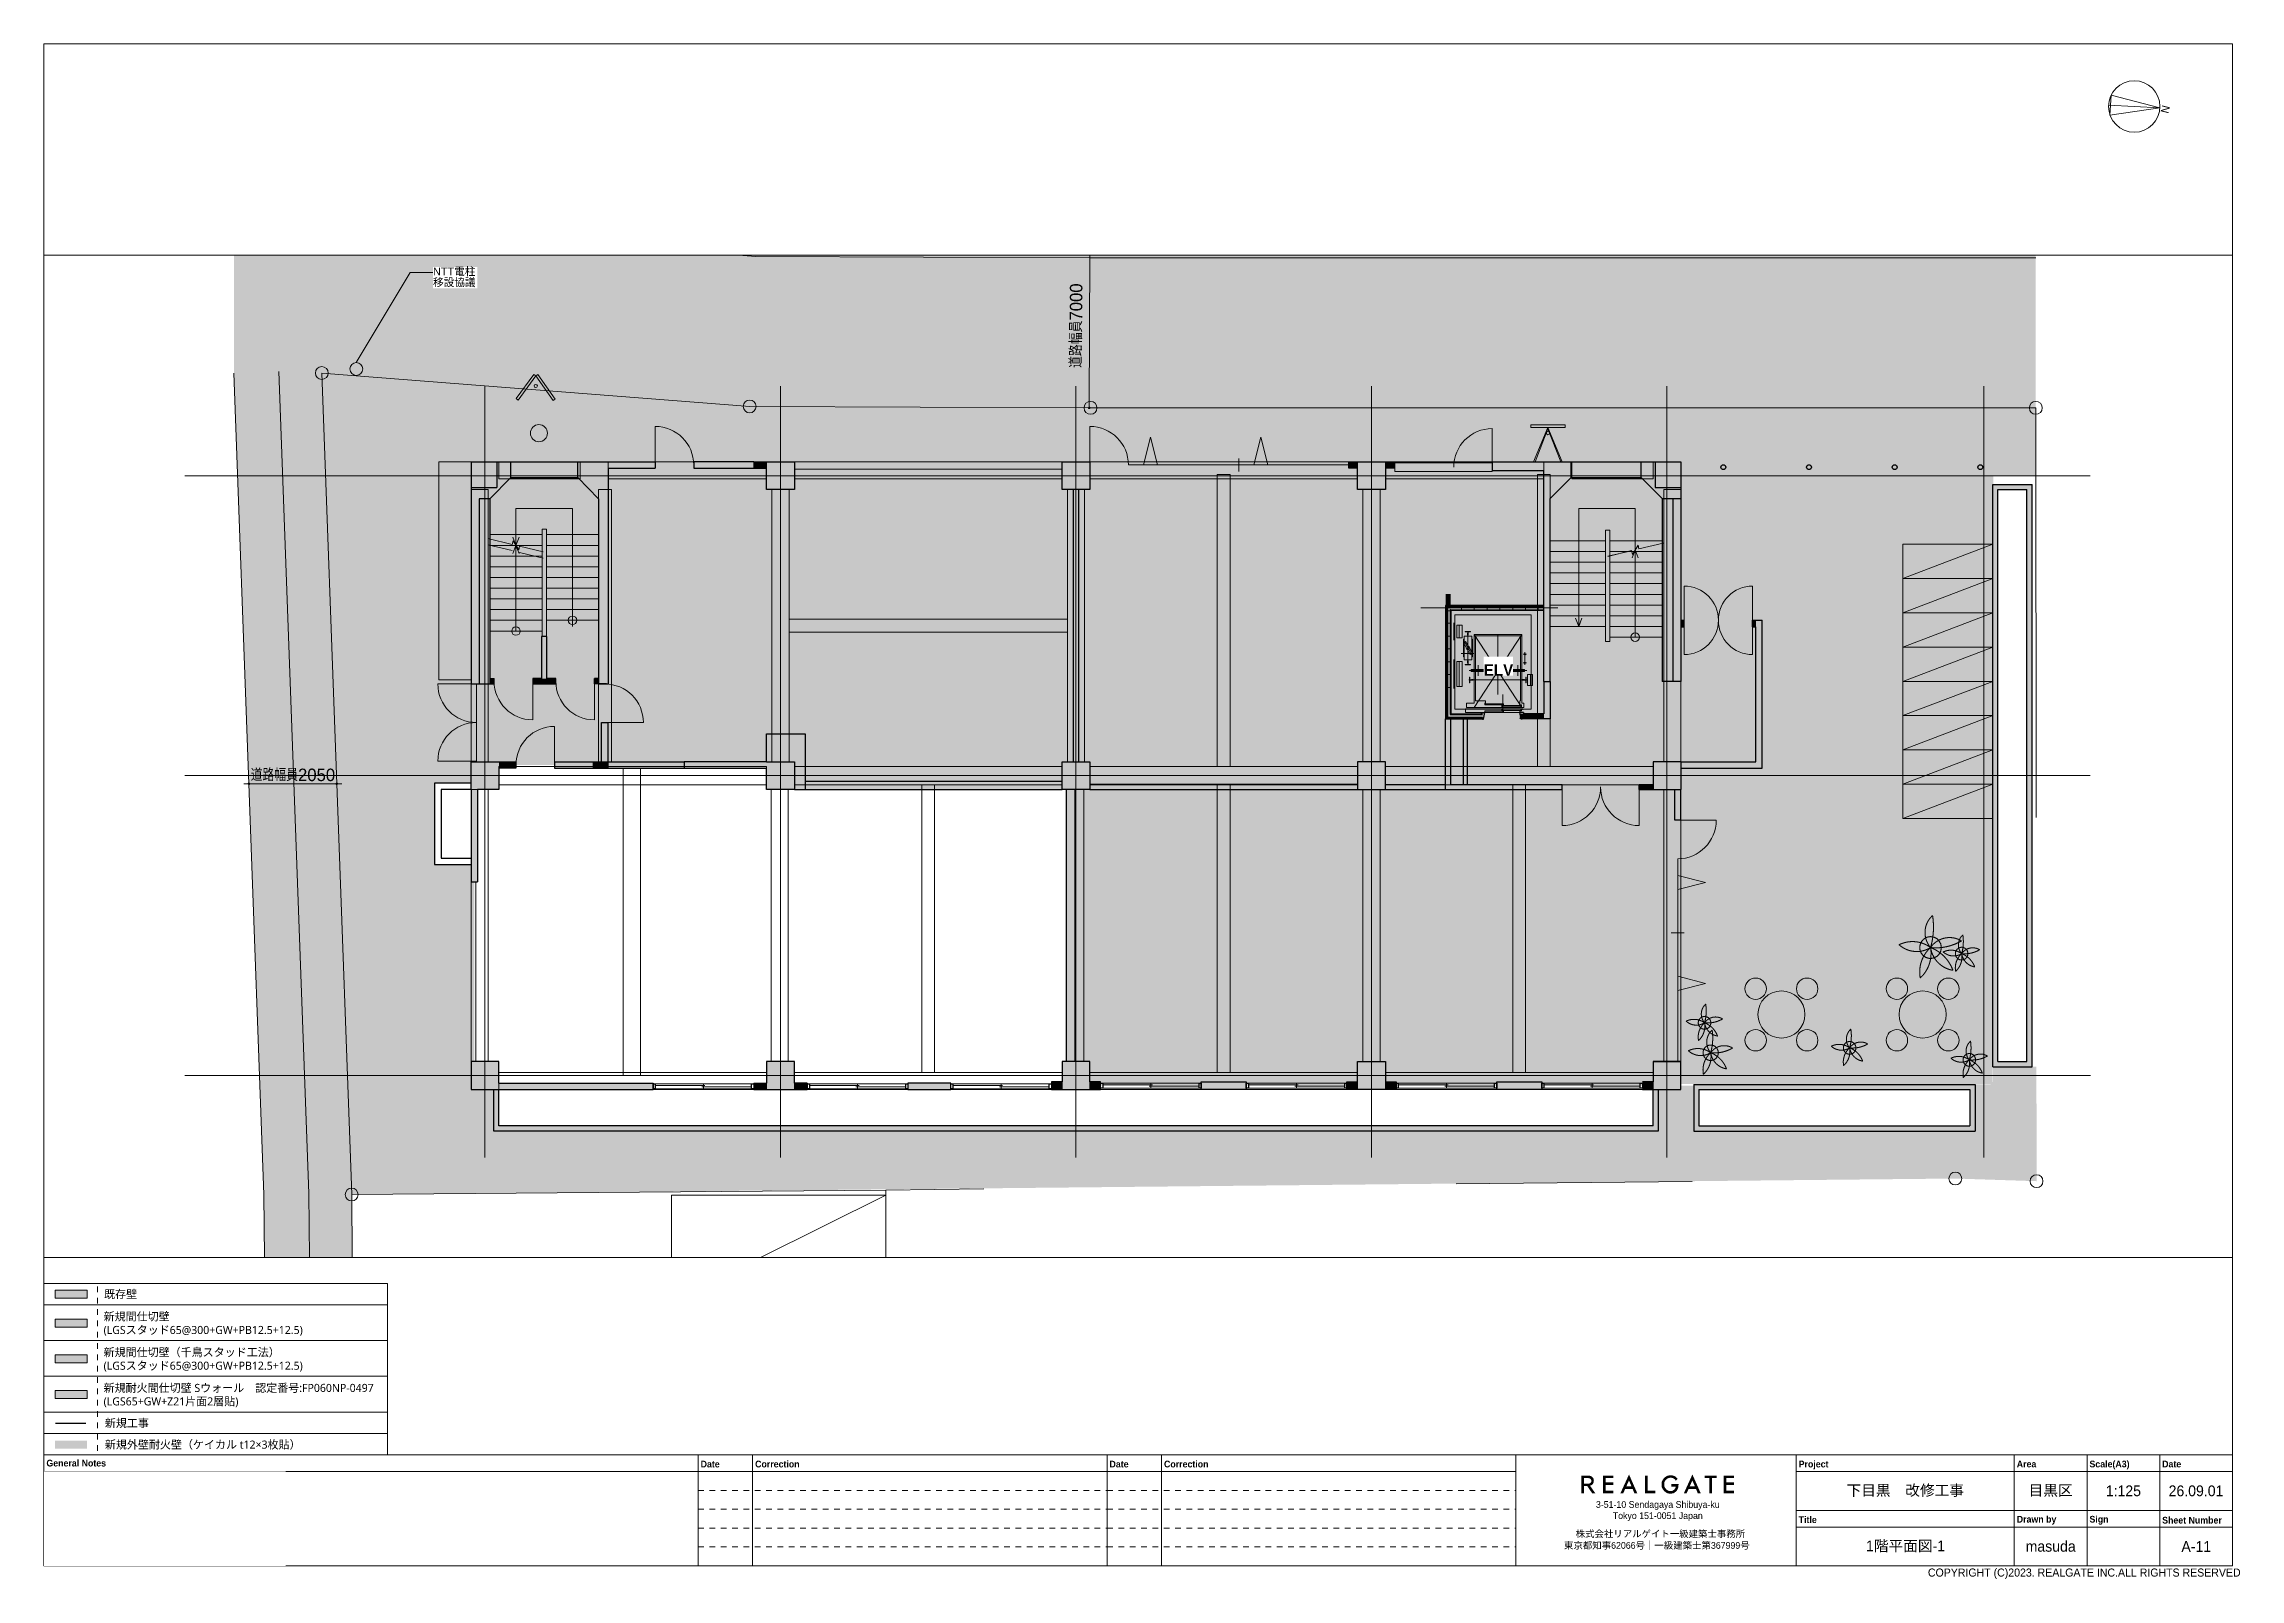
# Paper-space layout 'A-11' of a CAD drawing. Header units: millimetres. Extents: x -204 to 206, y -144 to 143.
# The model-space entities are those that its viewports show. They can reach past a viewport. Long polylines and large blocks are cut down to what shows.
import ezdxf

# ---------------------------------------------------------------- set-up
doc = ezdxf.new("R2010")
doc.units = ezdxf.units.MM
doc.header["$PDMODE"] = 1
doc.header["$PDSIZE"] = -2
for name, pattern in [('ラインタイプ-1', [2.116531, 1.058062, -1.058469]), ('ラインタイプ-1_', [2.116531, 1.058062, -1.058469]), ('ラインタイプ-1__', [2.116531, 1.058062, -1.058469]), ('ラインタイプ-28', [1.058161, 0.705383, -0.352778]), ('ラインタイプ-6', [5.291531, 3.175, -1.058062, 0.352704, -0.705764]), ('一点鎖線', [9.144, 6.096, -0.762, 1.524, -0.762]), ('短破線', [2.116125, 1.058062, -1.058062])]:
    doc.linetypes.add(name, pattern=pattern)
for name, color, linetype, lineweight in [('00_一般', 7, 'Continuous', 5), ('02_既存平面-内部建具・サッシ', 7, 'Continuous', 18), ('07_文字・記号', 7, 'Continuous', 9), ('_塗（エリア） (2D)', 7, 'Continuous', 5), ('_塗（壁） (2D)', 7, 'Continuous', 5), ('_平面図(既存部) (2D)', 7, 'Continuous', 5), ('_平面図（新設） (2D)', 7, 'Continuous', 5), ('_文字・記号 (2D)', 7, 'Continuous', 5), ('_梁 (2D)', 7, 'Continuous', 5), ('一般', 7, 'Continuous', 5), ('寸法', 7, 'Continuous', 5)]:
    doc.layers.add(name, color=color, linetype=linetype, lineweight=lineweight)
for name, color, linetype, lineweight, true_color in [('02_0.25', 1, 'Continuous', 25, 0xff0000), ('03_0.15', 7, 'Continuous', 15, 0x990099), ('04_0.10', 7, 'Continuous', 9, 0x0099ff), ('05_0.05点線', 9, 'ラインタイプ-28', 5, 0x808080), ('06一点鎖線', 7, 'ラインタイプ-6', 9, 0x9999ff), ('08_ハッチ・色', 7, 'Continuous', 5, 0x888888)]:
    doc.layers.add(name, color=color, linetype=linetype, lineweight=lineweight, true_color=true_color)
doc.styles.add('Helvetica', font='')
doc.styles.add('Hiragino Kaku Gothic Pro W3', font='', dxfattribs={"bigfont": 'Hiragino Kaku Gothic Pro W3'})
doc.styles.add('Hiragino Sans W3', font='', dxfattribs={"bigfont": 'Hiragino Sans W3'})
doc.styles.add('Yu Gothic UI Semilight', font='Yu Gothic UI Semilight.ttf')
doc.styles.add('ＭＳ Ｐゴシック', font='MS PGothic.ttf')
doc.styles.add('ＭＳ Ｐゴシック (bold)', font='')
doc.styles.get('Helvetica').set_extended_font_data('Helvetica')
doc.styles.get('Hiragino Kaku Gothic Pro W3').set_extended_font_data('Hiragino Kaku Gothic Pro W3')
doc.styles.get('Hiragino Sans W3').set_extended_font_data('Hiragino Sans W3')
doc.styles.get('ＭＳ Ｐゴシック (bold)').set_extended_font_data('ＭＳ Ｐゴシック', bold=True)
doc.dimstyles.new('RGT', dxfattribs={"dimtxt": 161.781684, "dimasz": 0.999939, "dimexe": 0, "dimexo": 1, "dimgap": 0.5, "dimtad": 1, "dimdsep": 46, "dimtxsty": 'Hiragino Sans W3', "dimblk": 'DOT', "dimblk1": 'DOT', "dimblk2": 'DOT', "dimcen": 0, "dimazin": 0, "dimtfac": 1, "dimtix": 1, "dimtmove": 0, "dimatfit": 0, "dimldrblk": 'VW_FILLEDARROW', "dimfxl": 1, "dimfrac": 2, "dimtolj": 1, "dimarcsym": 0})

psp = doc.layouts.new('A-11')

# ---------------------------------------------------------------- texts
at = {"layer": '00_一般', "char_height": 2.01, "attachment_point": 5, "line_spacing_factor": 0.99804, "style": 'ＭＳ Ｐゴシック'}
for s, insert in [('1階平面図-1', (143.27, -137.68)), ('A-11', (197.58, -137.68))]:
    psp.add_mtext(s, dxfattribs=dict(at, insert=insert))

msp = doc.modelspace()

# ---------------------------------------------------------------- blocks, each defined once
blk = doc.blocks.new('グループ-3')
at = {"layer": '一般', "linetype": 'Continuous', "lineweight": 0, "true_color": 0x221814}
h = blk.add_hatch(color=250, dxfattribs=at)
h.paths.add_polyline_path([(84.4, -126.31), (84.44, -126.31), (84.5, -126.28), (84.57, -126.26), (84.63, -126.23), (84.69, -126.19), (84.74, -126.16), (84.8, -126.12), (84.85, -126.07), (84.89, -126.02), (84.92, -125.99), (84.94, -125.96), (84.98, -125.9), (85.01, -125.85), (85.04, -125.79), (85.06, -125.74), (85.08, -125.7), (85.09, -125.65), (85.1, -125.61), (85.11, -125.57), (85.11, -125.53), (85.11, -125.49), (85.11, -125.46), (85.11, -125.42), (85.12, -125.39), (85.12, -125.36), (85.11, -125.34), (85.11, -125.31), (85.11, -125.29), (85.11, -125.26), (85.1, -125.23), (85.1, -125.2), (85.09, -125.17), (85.09, -125.13), (85.08, -125.1), (85.07, -125.06), (85.06, -125.02), (85.04, -124.98), (85.02, -124.93), (84.99, -124.89), (84.96, -124.84), (84.92, -124.79), (84.88, -124.75), (84.83, -124.69), (84.8, -124.67), (84.78, -124.65), (84.72, -124.61), (84.66, -124.57), (84.6, -124.54), (84.54, -124.51), (84.48, -124.49), (84.43, -124.47), (84.37, -124.46), (84.31, -124.45), (84.26, -124.45), (84.21, -124.44), (84.16, -124.44), (84.12, -124.43), (84.08, -124.43), (84.04, -124.43), (84.01, -124.43), (83.98, -124.42), (83.95, -124.42), (83.93, -124.42), (83.91, -124.42), (83.89, -124.42), (83.88, -124.42), (83.87, -124.42), (83.87, -124.42), (83.86, -124.42), (83.86, -124.42), (83.86, -124.42), (83.86, -124.42), (83.86, -124.42), (83.85, -124.42), (83.84, -124.42), (83.84, -124.42), (83.83, -124.42), (83.82, -124.42), (83.81, -124.42), (83.79, -124.42), (83.78, -124.42), (83.76, -124.42), (83.75, -124.42), (83.73, -124.42), (83.71, -124.42), (83.68, -124.42), (83.66, -124.42), (83.64, -124.42), (83.61, -124.42), (83.59, -124.42), (83.56, -124.42), (83.54, -124.42), (83.51, -124.42), (83.28, -124.42), (82.8, -124.42), (82.8, -127.72), (83.29, -127.72), (83.29, -126.37), (83.88, -126.37), (84.8, -127.72), (85.4, -127.72)])
h.paths.add_polyline_path([(83.29, -125.94), (83.29, -124.89), (83.96, -124.89), (84.05, -124.89), (84.12, -124.9), (84.19, -124.91), (84.26, -124.92), (84.32, -124.94), (84.38, -124.96), (84.43, -124.99), (84.47, -125.02), (84.51, -125.05), (84.54, -125.09), (84.57, -125.13), (84.6, -125.18), (84.62, -125.23), (84.63, -125.28), (84.64, -125.34), (84.64, -125.4), (84.64, -125.47), (84.63, -125.53), (84.62, -125.58), (84.6, -125.63), (84.57, -125.68), (84.54, -125.73), (84.51, -125.77), (84.47, -125.8), (84.42, -125.83), (84.37, -125.86), (84.31, -125.88), (84.25, -125.9), (84.18, -125.92), (84.11, -125.93), (84.03, -125.93), (83.94, -125.94)])
for points in [[(88.78, -124.89), (87.32, -124.89), (87.32, -125.68), (88.74, -125.68), (88.74, -126.15), (87.32, -126.15), (87.32, -127.25), (88.78, -127.25), (88.78, -127.72), (86.83, -127.72), (86.83, -124.42), (88.78, -124.42)], [(95.16, -124.42), (95.16, -127.25), (96.6, -127.25), (96.6, -127.72), (94.67, -127.72), (94.67, -124.42)], [(99.6, -126), (100.94, -126), (100.94, -126.01), (100.94, -126.02), (100.94, -126.03), (100.94, -126.04), (100.94, -126.04), (100.94, -126.05), (100.94, -126.06), (100.94, -126.07), (100.94, -126.08), (100.94, -126.09), (100.94, -126.09), (100.94, -126.1), (100.94, -126.1), (100.94, -126.1), (100.94, -126.1), (100.94, -126.1), (100.94, -126.1), (100.94, -126.1), (100.94, -126.11), (100.94, -126.13), (100.94, -126.15), (100.94, -126.17), (100.93, -126.19), (100.93, -126.23), (100.93, -126.26), (100.93, -126.29), (100.93, -126.32), (100.93, -126.35), (100.92, -126.38), (100.92, -126.41), (100.92, -126.44), (100.92, -126.47), (100.91, -126.49), (100.91, -126.52), (100.9, -126.55), (100.9, -126.58), (100.89, -126.61), (100.88, -126.65), (100.87, -126.68), (100.86, -126.72), (100.85, -126.77), (100.84, -126.81), (100.81, -126.87), (100.79, -126.92), (100.76, -126.97), (100.73, -127.03), (100.7, -127.08), (100.67, -127.13), (100.64, -127.18), (100.6, -127.23), (100.57, -127.27), (100.53, -127.31), (100.42, -127.41), (100.32, -127.5), (100.22, -127.58), (100.12, -127.64), (100.03, -127.69), (99.94, -127.73), (99.85, -127.75), (99.76, -127.76), (99.67, -127.77), (99.59, -127.77), (99.5, -127.77), (99.42, -127.78), (99.34, -127.77), (99.25, -127.77), (99.17, -127.77), (99.09, -127.76), (99, -127.75), (98.91, -127.73), (98.82, -127.69), (98.72, -127.64), (98.62, -127.58), (98.52, -127.51), (98.41, -127.42), (98.29, -127.32), (98.25, -127.28), (98.21, -127.24), (98.12, -127.12), (98.03, -127.01), (97.96, -126.9), (97.9, -126.8), (97.86, -126.7), (97.82, -126.6), (97.8, -126.51), (97.79, -126.42), (97.78, -126.34), (97.78, -126.25), (97.78, -126.16), (97.78, -126.08), (97.78, -125.99), (97.78, -125.9), (97.78, -125.81), (97.79, -125.73), (97.8, -125.64), (97.82, -125.54), (97.86, -125.45), (97.91, -125.34), (97.97, -125.24), (98.04, -125.13), (98.12, -125.02), (98.22, -124.9), (98.26, -124.86), (98.3, -124.82), (98.4, -124.74), (98.49, -124.66), (98.58, -124.6), (98.66, -124.55), (98.74, -124.5), (98.82, -124.47), (98.89, -124.44), (98.96, -124.42), (99.02, -124.41), (99.09, -124.4), (99.14, -124.39), (99.2, -124.38), (99.25, -124.37), (99.29, -124.37), (99.33, -124.36), (99.37, -124.36), (99.4, -124.36), (99.43, -124.36), (99.46, -124.36), (99.49, -124.36), (99.52, -124.36), (99.54, -124.36), (99.56, -124.36), (99.58, -124.36), (99.6, -124.36), (99.62, -124.36), (99.64, -124.37), (99.66, -124.37), (99.69, -124.37), (99.72, -124.38), (99.75, -124.38), (99.78, -124.39), (99.82, -124.39), (99.86, -124.4), (99.9, -124.41), (99.94, -124.43), (99.98, -124.44), (100.03, -124.46), (100.08, -124.47), (100.13, -124.5), (100.17, -124.52), (100.21, -124.53), (100.26, -124.56), (100.31, -124.59), (100.35, -124.62), (100.39, -124.65), (100.43, -124.67), (100.46, -124.7), (100.49, -124.73), (100.52, -124.75), (100.55, -124.78), (100.58, -124.8), (100.6, -124.83), (100.63, -124.85), (100.65, -124.87), (100.67, -124.9), (100.7, -124.92), (100.72, -124.94), (100.74, -124.96), (100.76, -124.98), (100.77, -125), (100.78, -125.01), (100.79, -125.02), (100.79, -125.03), (100.79, -125.03), (100.79, -125.03), (100.79, -125.03), (100.79, -125.03), (100.78, -125.04), (100.78, -125.04), (100.78, -125.04), (100.77, -125.04), (100.77, -125.05), (100.76, -125.05), (100.76, -125.06), (100.75, -125.07), (100.74, -125.07), (100.74, -125.08), (100.73, -125.09), (100.72, -125.1), (100.71, -125.11), (100.69, -125.12), (100.68, -125.13), (100.67, -125.15), (100.66, -125.16), (100.64, -125.17), (100.63, -125.18), (100.62, -125.2), (100.6, -125.21), (100.59, -125.22), (100.58, -125.23), (100.57, -125.25), (100.55, -125.26), (100.54, -125.27), (100.53, -125.28), (100.52, -125.29), (100.52, -125.3), (100.51, -125.3), (100.5, -125.31), (100.49, -125.32), (100.49, -125.32), (100.48, -125.33), (100.48, -125.33), (100.47, -125.34), (100.47, -125.34), (100.46, -125.34), (100.46, -125.35), (100.46, -125.35), (100.45, -125.35), (100.45, -125.36), (100.45, -125.36), (100.45, -125.36), (100.45, -125.37), (100.45, -125.37), (100.45, -125.37), (100.45, -125.37), (100.44, -125.37), (100.43, -125.36), (100.42, -125.34), (100.41, -125.33), (100.4, -125.31), (100.38, -125.29), (100.36, -125.26), (100.34, -125.24), (100.32, -125.22), (100.3, -125.2), (100.29, -125.18), (100.27, -125.16), (100.25, -125.14), (100.23, -125.13), (100.21, -125.11), (100.19, -125.09), (100.17, -125.07), (100.14, -125.05), (100.11, -125.03), (100.08, -125.01), (100.04, -124.98), (100, -124.96), (99.96, -124.93), (99.92, -124.91), (99.88, -124.89), (99.84, -124.87), (99.79, -124.86), (99.75, -124.85), (99.7, -124.84), (99.65, -124.84), (99.6, -124.83), (99.55, -124.83), (99.5, -124.83), (99.45, -124.83), (99.39, -124.83), (99.33, -124.83), (99.28, -124.84), (99.22, -124.84), (99.15, -124.85), (99.09, -124.87), (99.02, -124.89), (98.95, -124.93), (98.88, -124.97), (98.8, -125.02), (98.72, -125.08), (98.64, -125.15), (98.61, -125.19), (98.57, -125.22), (98.51, -125.3), (98.45, -125.38), (98.4, -125.46), (98.36, -125.54), (98.32, -125.61), (98.3, -125.68), (98.28, -125.75), (98.27, -125.82), (98.27, -125.88), (98.27, -125.95), (98.27, -126.01), (98.27, -126.08), (98.27, -126.14), (98.27, -126.21), (98.27, -126.28), (98.28, -126.34), (98.29, -126.41), (98.3, -126.48), (98.33, -126.55), (98.37, -126.63), (98.42, -126.7), (98.47, -126.78), (98.54, -126.86), (98.61, -126.95), (98.65, -126.98), (98.69, -127.02), (98.77, -127.08), (98.84, -127.14), (98.92, -127.18), (98.99, -127.22), (99.05, -127.25), (99.12, -127.28), (99.18, -127.29), (99.23, -127.3), (99.29, -127.31), (99.34, -127.31), (99.39, -127.31), (99.44, -127.31), (99.49, -127.31), (99.53, -127.31), (99.58, -127.31), (99.62, -127.3), (99.66, -127.3), (99.71, -127.28), (99.76, -127.27), (99.81, -127.24), (99.87, -127.22), (99.92, -127.18), (99.98, -127.14), (100.05, -127.1), (100.08, -127.07), (100.12, -127.04), (100.16, -127), (100.19, -126.96), (100.22, -126.92), (100.25, -126.88), (100.28, -126.85), (100.3, -126.82), (100.31, -126.79), (100.33, -126.76), (100.34, -126.73), (100.35, -126.7), (100.36, -126.68), (100.37, -126.65), (100.38, -126.63), (100.38, -126.6), (100.39, -126.58), (100.39, -126.56), (100.4, -126.53), (100.4, -126.51), (100.41, -126.5), (100.41, -126.49), (100.41, -126.48), (100.41, -126.47), (100.41, -126.47), (100.4, -126.47), (100.4, -126.47), (100.4, -126.47), (100.39, -126.47), (100.39, -126.47), (100.38, -126.47), (100.37, -126.47), (100.37, -126.47), (100.36, -126.47), (100.35, -126.47), (100.34, -126.47), (100.33, -126.47), (100.31, -126.47), (100.3, -126.47), (100.28, -126.47), (100.26, -126.47), (100.24, -126.47), (100.22, -126.47), (100.2, -126.47), (100.17, -126.47), (100.15, -126.47), (100.13, -126.47), (100.1, -126.47), (100.08, -126.47), (100.05, -126.47), (100.03, -126.47), (100, -126.47), (99.98, -126.47), (99.95, -126.47), (99.93, -126.47), (99.9, -126.47), (99.88, -126.47), (99.85, -126.47), (99.83, -126.47), (99.81, -126.47), (99.78, -126.47), (99.76, -126.47), (99.74, -126.47), (99.72, -126.47), (99.71, -126.47), (99.69, -126.47), (99.67, -126.47), (99.66, -126.47), (99.64, -126.47), (99.63, -126.47), (99.62, -126.47), (99.61, -126.47), (99.6, -126.47), (99.6, -126.47)], [(107.19, -124.89), (107.19, -127.72), (106.7, -127.72), (106.7, -124.89), (105.8, -124.89), (105.8, -124.42), (108.09, -124.42), (108.09, -124.89)], [(111.32, -124.89), (109.86, -124.89), (109.86, -125.68), (111.28, -125.68), (111.28, -126.15), (109.86, -126.15), (109.86, -127.25), (111.32, -127.25), (111.32, -127.72), (109.37, -127.72), (109.37, -124.42), (111.32, -124.42)]]:
    blk.add_hatch(color=250, dxfattribs=at).paths.add_polyline_path(points)
h = blk.add_hatch(color=250, dxfattribs=at)
h.paths.add_polyline_path([(92.36, -126.92), (92.7, -127.72), (93.23, -127.72), (91.69, -124.21), (90.08, -127.72), (90.61, -127.72), (90.97, -126.92)])
h.paths.add_polyline_path([(92.16, -126.45), (91.17, -126.45), (91.68, -125.33)])
h = blk.add_hatch(color=250, dxfattribs=at)
h.paths.add_polyline_path([(104.2, -126.92), (104.54, -127.72), (105.08, -127.72), (103.53, -124.21), (101.93, -127.72), (102.45, -127.72), (102.81, -126.92)])
h.paths.add_polyline_path([(104, -126.45), (103.02, -126.45), (103.52, -125.33)])
blk = doc.blocks.new('グループ-4')
at = {"layer": '一般'}
blk.add_blockref('グループ-3', (0, 0), dxfattribs=at)
at = {"layer": '一般', "color": 7, "transparency": 33554687, "char_height": 1.2563, "line_spacing_factor": 0.99804, "style": 'ＭＳ Ｐゴシック'}
for s, insert, attachment_point in [('3-51-10 Sendagaya Shibuya-ku\\PTokyo 151-0051 Japan', (97.06, -131.05), 5), ('株式会社リアルゲイト一級建築士事務所', (81.72, -134.66), 1), ('東京都知事62066号｜一級建築士第367999号', (79.55, -136.83), 1)]:
    blk.add_mtext(s, dxfattribs=dict(at, insert=insert, attachment_point=attachment_point))
blk = doc.blocks.new('(横)図面枠')
at = {"layer": '一般', "color": 7, "linetype": 'Continuous', "lineweight": 5, "transparency": 33554687}
blk.add_line((-204.39, -120.54), (70.56, -120.54), dxfattribs=at)
at = {"layer": '一般', "color": 7, "linetype": 'Continuous', "lineweight": 13, "transparency": 33554687}
for p, q in [((-82.19, -120.54), (-82.19, -141.27)), ((-72.01, -120.54), (-72.01, -141.27)), ((-5.81, -120.54), (-5.81, -141.27)), ((4.37, -120.54), (4.37, -141.27)), ((70.56, -141.27), (70.56, -120.54)), ((122.92, -141.27), (122.92, -120.54)), ((163.66, -141.27), (163.66, -120.54)), ((177.24, -141.27), (177.24, -120.54)), ((190.82, -141.27), (190.82, -120.54)), ((-204.39, -123.65), (70.56, -123.65)), ((122.92, -123.65), (204.39, -123.65)), ((122.92, -130.91), (204.39, -130.91)), ((122.92, -134.02), (204.39, -134.02))]:
    blk.add_line(p, q, dxfattribs=at)
at = {"layer": '一般', "color": 7, "linetype": '短破線', "lineweight": 13, "transparency": 33554687}
for p, q in [((-82.19, -127.18), (-5.81, -127.18)), ((-82.19, -130.7), (-5.81, -130.7)), ((-5.81, -127.18), (70.56, -127.18)), ((-5.81, -130.7), (70.56, -130.7)), ((-82.19, -134.22), (-5.81, -134.22)), ((-5.81, -134.22), (70.56, -134.22)), ((-82.19, -137.75), (-5.81, -137.75)), ((-5.81, -137.75), (70.56, -137.75))]:
    blk.add_line(p, q, dxfattribs=at)
at = {"layer": '一般', "linetype": 'Continuous', "lineweight": 13, "flags": 128}
for points in [[(-204.39, 142.88), (204.39, 142.88), (204.39, -141.27), (-204.39, -141.27)], [(-204.39, -120.54), (204.39, -120.54), (204.39, -141.27), (-204.39, -141.27)]]:
    blk.add_lwpolyline(points, close=True, dxfattribs=at)
at = {"layer": '一般', "color": 7, "linetype": 'Continuous', "lineweight": 5, "transparency": 33554687}
for p in [(143.29, -127.28), (170.45, -127.28), (184.03, -127.28), (197.6, -127.28), (143.29, -137.64), (170.45, -137.64), (184.03, -137.64), (197.6, -137.64)]:
    blk.add_point(p, dxfattribs=at)
at = {"layer": '一般', "color": 7, "transparency": 33554687}
blk.add_blockref('グループ-4', (0, 0), dxfattribs=at)
at = {"layer": '一般', "color": 7, "transparency": 33554687, "line_spacing_factor": 1.014956, "style": 'ＭＳ Ｐゴシック (bold)'}
for s, insert, char_height, attachment_point in [(' General Notes', (-204.39, -122.1), 1.2563, 4), (' Date', (-82.19, -121.64), 1.256, 1), (' Correction', (-72.01, -121.64), 1.2563, 1), (' Date', (-5.81, -121.64), 1.256, 1), (' Correction', (4.37, -121.64), 1.2563, 1), (' Project', (122.92, -121.64), 1.256, 1), (' Area', (163.66, -121.63), 1.256, 1), (' Scale(A3)', (177.24, -121.63), 1.256, 1), (' Date', (190.82, -121.63), 1.256, 1), (' Title', (122.92, -132.03), 1.256, 1), (' Drawn by', (163.66, -131.94), 1.256, 1), (' Sign', (177.24, -131.94), 1.256, 1), (' Sheet Number', (190.82, -132.12), 1.2563, 1)]:
    blk.add_mtext(s, dxfattribs=dict(at, insert=insert, char_height=char_height, attachment_point=attachment_point))
at = {"layer": '一般', "line_spacing_factor": 0.99804, "style": 'ＭＳ Ｐゴシック'}
for s, insert, char_height, attachment_point in [('下目黒\u3000改修工事', (143.29, -127.28), 2.01, 5), ('目黒区', (170.45, -127.28), 2.01, 5), ('1:125', (184.03, -127.28), 2.01, 5), ('25.07.01', (197.6, -127.28), 2.01, 5), ('masuda', (170.45, -137.64), 2.01, 5), ('COPYRIGHT (C)2023. REALGATE INC.ALL RIGHTS RESERVED', (147.52, -141.77), 1.5076, 1)]:
    blk.add_mtext(s, dxfattribs=dict(at, insert=insert, char_height=char_height, attachment_point=attachment_point))
at = {"color": 255, "linetype": 'Continuous', "lineweight": 13}
blk.add_wipeout([(192.08, -128.94), (203.12, -128.94), (203.12, -125.61), (192.08, -125.61)], dxfattribs=at).dxf.layer = '一般'
at = {"layer": '一般', "insert": (197.6, -127.28), "char_height": 2.01, "attachment_point": 5, "line_spacing_factor": 0.99804, "style": 'ＭＳ Ｐゴシック'}
blk.add_mtext('26.09.01', dxfattribs=at)
blk = doc.blocks.new('グループ-885')
at = {"layer": '07_文字・記号'}
for p, q in [((190.78, 130.93), (181.19, 131.43)), ((181.66, 133.27), (181.46, 129.55)), ((190.78, 130.93), (181.66, 133.27)), ((190.78, 130.93), (181.46, 129.55))]:
    blk.add_line(p, q, dxfattribs=at)
blk.add_circle((185.98, 131.18), 4.8, dxfattribs=at)
at = {"layer": '07_文字・記号', "insert": (190.89, 130.14), "char_height": 1.51, "attachment_point": 1, "rotation": 76.4214, "line_spacing_factor": 0.99804, "style": 'ＭＳ Ｐゴシック'}
blk.add_mtext('N', dxfattribs=at)
blk = doc.blocks.new('凡例-壁')
at = {"color": 255}
blk.add_wipeout([(-20.37, 18.78), (43.82, 18.78), (43.82, -13.22), (-20.37, -13.22)], dxfattribs=at).dxf.layer = '07_文字・記号'
at = {"layer": '08_ハッチ・色', "linetype": 'Continuous', "lineweight": 0, "true_color": 0x98d8ff, "transparency": 33554687}
for points in [[(-18.29, 12.11), (-12.29, 12.11), (-12.29, 10.61), (-18.29, 10.61)], [(-18.29, -1.22), (-12.29, -1.22), (-12.29, -2.72), (-18.29, -2.72)]]:
    blk.add_hatch(color=141, dxfattribs=at).paths.add_polyline_path(points)
at = {"layer": '08_ハッチ・色', "linetype": 'Continuous', "lineweight": 0, "transparency": 33554687}
blk.add_hatch(color=120, dxfattribs=at).paths.add_polyline_path([(-18.29, 5.45), (-12.29, 5.45), (-12.29, 3.95), (-18.29, 3.95)])
at = {"layer": '一般', "linetype": 'Continuous', "lineweight": 0, "true_color": 0xbbbbbb, "transparency": 33554687}
blk.add_hatch(color=9, dxfattribs=at).paths.add_polyline_path([(-18.29, 17.53), (-12.29, 17.53), (-12.29, 16.03), (-18.29, 16.03)])
at = {"layer": '07_文字・記号', "flags": 128}
blk.add_lwpolyline([(-20.37, 18.78), (43.82, 18.78), (43.82, -13.22), (-20.37, -13.22)], close=True, dxfattribs=at)
at = {"layer": '08_ハッチ・色', "color": 7, "linetype": 'Continuous', "lineweight": 5, "transparency": 33554687, "flags": 128}
for points in [[(-18.29, 12.11), (-12.29, 12.11), (-12.29, 10.61), (-18.29, 10.61)], [(-18.29, 5.45), (-12.29, 5.45), (-12.29, 3.95), (-18.29, 3.95)], [(-18.29, -1.22), (-12.29, -1.22), (-12.29, -2.72), (-18.29, -2.72)]]:
    blk.add_lwpolyline(points, close=True, dxfattribs=at)
at = {"layer": '08_ハッチ・色', "color": 231, "true_color": 0xff55cc, "transparency": 33554687}
blk.add_solid([(-18.29, -12.05), (-12.29, -12.05), (-18.29, -10.55), (-12.29, -10.55)], dxfattribs=at)
at = {"layer": '一般', "color": 5, "linetype": 'Continuous', "lineweight": 25, "true_color": 0x0000ff, "transparency": 33554687}
blk.add_line((-18.22, -7.3), (-12.52, -7.3), dxfattribs=at)
at = {"layer": '一般', "color": 7, "linetype": 'ラインタイプ-1__', "lineweight": 5, "transparency": 33554687, "flags": 128}
blk.add_lwpolyline([(-20.37, 18.78), (-10.37, 18.78), (-10.37, -13.22), (-20.37, -13.22)], close=True, dxfattribs=at)
at = {"layer": '一般', "color": 7, "linetype": 'Continuous', "lineweight": 13, "transparency": 33554687, "flags": 128}
for points in [[(-20.37, 18.78), (43.82, 18.78), (43.82, 14.78), (-20.37, 14.78)], [(-20.37, 14.78), (43.82, 14.78), (43.82, 8.11), (-20.37, 8.11)], [(-20.37, 8.11), (43.82, 8.11), (43.82, 1.45), (-20.37, 1.45)], [(-20.37, 1.45), (43.82, 1.45), (43.82, -5.22), (-20.37, -5.22)], [(-20.37, -5.22), (43.82, -5.22), (43.82, -9.22), (-20.37, -9.22)], [(-20.37, -9.22), (43.82, -9.22), (43.82, -13.22), (-20.37, -13.22)]]:
    blk.add_lwpolyline(points, close=True, dxfattribs=at)
at = {"layer": '一般', "color": 7, "linetype": 'Continuous', "lineweight": 18, "transparency": 33554687, "flags": 128}
blk.add_lwpolyline([(-18.29, 17.53), (-12.29, 17.53), (-12.29, 16.03), (-18.29, 16.03)], close=True, dxfattribs=at)
at = {"layer": '一般', "color": 7, "transparency": 33554687, "attachment_point": 1, "line_spacing_factor": 0.99804, "style": 'Yu Gothic UI Semilight'}
for s, insert, char_height in [('既存壁', (-9.13, 17.53), 1.508), ('新規間仕切壁\\P(LGSスタッド65@300+GW+PB12.5+12.5)', (-9.22, 13.36), 1.5076), ('新規間仕切壁（千鳥スタッド工法）\\P(LGSスタッド65@300+GW+PB12.5+12.5)', (-9.22, 6.69), 1.5076), ('新規耐火間仕切壁 Sウォール\u3000認定番号:FP060NP-0497\\P(LGS65+GW+Z21片面2層貼)', (-9.22, 0.03), 1.5076)]:
    blk.add_mtext(s, dxfattribs=dict(at, insert=insert, char_height=char_height))
for s, insert, char_height, width in [('新規工事', (-8.98, -6.55), 1.508, 23.7604), ('新規外壁耐火壁（ケイカル t12×3枚貼）', (-8.98, -10.55), 1.5076, 40)]:
    blk.add_mtext(s, dxfattribs=dict(at, insert=insert, char_height=char_height, width=width))
blk = doc.blocks.new('塗（エリア） (2D)')
at = {"layer": '08_ハッチ・色', "linetype": 'Continuous', "lineweight": 0, "true_color": 0xeac0a9, "transparency": 33554483}
blk.add_hatch(color=31, dxfattribs=at).paths.add_polyline_path([(-299550, 39061), (-299676, 54073), (-300375, 73245), (-290384, 72465), (-282426, 72432), (-260354, 72432), (-260354, 79432), (-271390, 79432), (-282397, 79432), (-290097, 79464), (-294963, 79844), (-299830, 80224), (-302425, 80224), (-302425, 73245), (-302076, 63659), (-301726, 54073), (-301600, 39061)])
blk.add_hatch(color=31, dxfattribs=at).paths.add_polyline_path([(-299550, 39061), (-299676, 54073), (-300375, 73245), (-290384, 72465), (-282426, 72432), (-260354, 72432), (-260354, 79432), (-271390, 79432), (-282397, 79432), (-290097, 79464), (-294963, 79844), (-299830, 80224), (-302425, 80224), (-302425, 73245), (-302076, 63659), (-301726, 54073), (-301600, 39061)])
at = {"layer": '08_ハッチ・色', "linetype": 'Continuous', "lineweight": 0}
h = blk.add_hatch(color=253, dxfattribs=at)
h.paths.add_polyline_path([(-300375, 73245), (-299676, 54073), (-296361, 54101), (-296361, 55554), (-296361, 56599), (-296816, 56599), (-296796, 72966)])
h.paths.add_polyline_path([(-296891, 61774), (-297741, 61774), (-297741, 63674), (-296891, 63674)])
for color, points in [(253, [(-296796, 71099), (-268766, 71049), (-268766, 70849), (-260353, 70849), (-260354, 72432), (-282455, 72432), (-290384, 72465), (-296796, 72966)]), (253, [(-268641, 70849), (-261346, 70849), (-261361, 62849), (-268716, 62849), (-268716, 64099), (-266816, 64099), (-266816, 67399), (-268641, 67399)]), (255, [(-296361, 55554), (-269171, 55554), (-269171, 56614), (-268341, 56614), (-268341, 55554), (-261771, 55554), (-261771, 56643), (-261366, 56649), (-261361, 57054), (-260339, 57054), (-260336, 54384), (-262234, 54446), (-296361, 54101)])]:
    blk.add_hatch(color=color, dxfattribs=at).paths.add_polyline_path(points)
at = {"layer": '08_ハッチ・色', "linetype": 'Continuous', "lineweight": 0, "true_color": 0xffa264, "transparency": 33554636}
for points in [[(-293766, 71099), (-293766, 66065), (-293766, 66065), (-293766, 64102), (-289666, 64102), (-289666, 63624), (-282766, 63624), (-282766, 71099)], [(-282766, 71099), (-271766, 71099), (-271777, 67762), (-274080, 67762), (-274069, 63584), (-282766, 63584)], [(-282886, 63584), (-268716, 63584), (-268716, 56614), (-282886, 56614)]]:
    blk.add_hatch(color=21, dxfattribs=at).paths.add_polyline_path(points)
at = {"layer": '08_ハッチ・色', "linetype": 'Continuous', "lineweight": 0, "true_color": 0xbbbbbb, "transparency": 33554559}
blk.add_hatch(color=9, dxfattribs=at).paths.add_polyline_path([(-274101, 67741), (-271791, 67741), (-271791, 65228), (-274101, 65228)])
at = {"layer": '08_ハッチ・色', "linetype": 'Continuous', "lineweight": 0, "true_color": 0xd9d2ae, "transparency": 33554559}
for points in [[(-266891, 64099), (-268766, 64099), (-268766, 63584), (-273670, 63584), (-273670, 65234), (-271766, 65233), (-271766, 66144), (-268736, 66144), (-268736, 67399), (-266816, 67399), (-266816, 64099)], [(-296816, 66049), (-293766, 66049), (-293766, 64099), (-296816, 64099)]]:
    blk.add_hatch(color=9, dxfattribs=at).paths.add_polyline_path(points)
at = {"layer": '08_ハッチ・色', "linetype": 'Continuous', "lineweight": 0, "true_color": 0x80ff00, "transparency": 33554534}
blk.add_hatch(color=70, dxfattribs=at).paths.add_polyline_path([(-261366, 56649), (-268716, 56649), (-268716, 62849), (-261366, 62849)])
at = {"layer": '04_0.10'}
for p, q in [((-295841, 70080), (-294521, 70080)), ((-269708, 70080), (-271028, 70080)), ((-271028, 70080), (-271028, 67330)), ((-269708, 70080), (-269708, 69080)), ((-296495, 69237), (-295927, 69101)), ((-269053, 69277), (-269622, 69141)), ((-295755, 69059), (-295203, 68927)), ((-269794, 69099), (-270345, 68967))]:
    blk.add_line(p, q, dxfattribs=at)
at = {"layer": '08_ハッチ・色', "color": 254, "true_color": 0xdddddd, "transparency": 33554687}
blk.add_solid([(-296796, 66049), (-293766, 66049), (-296796, 71099), (-293766, 71099)], dxfattribs=at)
at = {"layer": '08_ハッチ・色', "color": 254, "linetype": 'Continuous', "transparency": 33554687}
for points in [[(-271766, 66144), (-268736, 66144), (-271766, 71099), (-268736, 71099)], [(-274075, 63584), (-273670, 63584), (-274075, 65228), (-273670, 65228)]]:
    blk.add_solid(points, dxfattribs=at)
blk = doc.blocks.new('グループ-292')
at = {"layer": '08_ハッチ・色', "color": 160}
for points in [[(-271841, 67820), (-274135, 67820), (-271841, 67701), (-274135, 67701)], [(-274135, 67701), (-274135, 65291), (-274016, 67701), (-274016, 65291)], [(-273249, 65175), (-274135, 65175), (-273221, 65291), (-274135, 65291)], [(-272371, 65175), (-271841, 65174), (-272396, 65292), (-271841, 65291)]]:
    blk.add_solid(points, dxfattribs=at)
blk = doc.blocks.new('塗（壁） (2D)')
at = {"layer": '02_0.25', "linetype": 'Continuous', "lineweight": 0, "true_color": 0xaaaaaa}
for points in [[(-296891, 71174), (-295963, 71174), (-295963, 70804), (-296451, 70312), (-296891, 70312)], [(-276396, 71174), (-276191, 71174), (-276191, 71024), (-276396, 71024)], [(-276191, 71174), (-275541, 71174), (-275541, 70524), (-276191, 70524)], [(-275541, 71174), (-275326, 71174), (-275326, 71024), (-275541, 71024)], [(-296891, 70312), (-296701, 70312), (-296701, 65989), (-296891, 65989)], [(-269291, 70524), (-268641, 70524), (-268641, 70314), (-269081, 70314)], [(-268831, 70314), (-268641, 70314), (-268641, 66049), (-268831, 66049)], [(-268831, 70314), (-268641, 70314), (-268641, 66049), (-268831, 66049)], [(-261241, 57054), (-261361, 57054), (-261361, 70644), (-261241, 70644)], [(-260561, 70644), (-260561, 70524), (-261241, 70524), (-261241, 70644)], [(-260441, 57054), (-260561, 57054), (-260561, 70644), (-260441, 70644)], [(-268566, 67474), (-268566, 67324), (-268641, 67324), (-268641, 67474)], [(-266891, 67474), (-266891, 67324), (-266966, 67324), (-266966, 67474)], [(-266741, 64024), (-266891, 64024), (-266891, 67474), (-266741, 67474)], [(-296241, 64024), (-296241, 64174), (-295841, 64174), (-295841, 64024)], [(-294941, 64024), (-294941, 64174), (-294041, 64174), (-294041, 64024)], [(-269291, 64174), (-268641, 64174), (-268641, 63524), (-269291, 63524)], [(-268641, 64024), (-268641, 64174), (-266891, 64174), (-266891, 64024)], [(-296891, 63524), (-296741, 63524), (-296741, 61374), (-296891, 61374)], [(-261241, 57054), (-261241, 57174), (-260561, 57174), (-260561, 57054)], [(-286690, 56524), (-286690, 56674), (-285690, 56674), (-285690, 56524)], [(-283341, 56524), (-283341, 56704), (-283091, 56704), (-283091, 56524)], [(-282441, 56524), (-282441, 56704), (-282191, 56704), (-282191, 56524)], [(-279841, 56524), (-279841, 56704), (-278791, 56704), (-278791, 56524)], [(-272941, 56524), (-272941, 56704), (-271891, 56704), (-271891, 56524)], [(-269541, 56524), (-269541, 56704), (-269291, 56704), (-269291, 56524)], [(-269291, 56524), (-269171, 56524), (-269171, 55554), (-269291, 55554)], [(-268341, 56643), (-261771, 56643), (-261771, 56523), (-268341, 56523)], [(-268341, 56524), (-268221, 56524), (-268221, 55674), (-268341, 55674)], [(-261771, 55674), (-261891, 55674), (-261891, 56524), (-261771, 56524)], [(-268341, 55554), (-268341, 55674), (-261771, 55674), (-261771, 55554)]]:
    blk.add_hatch(color=253, dxfattribs=at).paths.add_polyline_path(points)
at = {"layer": '08_ハッチ・色', "linetype": 'Continuous', "lineweight": 0, "true_color": 0xaaaaaa}
for points in [[(-294398, 71174), (-292591, 71174), (-292591, 71024), (-293691, 71024), (-293691, 65989), (-293911, 65989), (-293911, 70312), (-294398, 70804)], [(-273046, 70974), (-273046, 71174), (-271201, 71174), (-271201, 70804), (-271691, 70314), (-271691, 66049), (-271841, 66049), (-271841, 70974)], [(-289341, 63524), (-289091, 63524), (-289091, 64824), (-289991, 64824), (-289991, 64174), (-289341, 64174)]]:
    blk.add_hatch(color=253, dxfattribs=at).paths.add_polyline_path(points)
at = {"layer": '08_ハッチ・色', "linetype": 'Continuous', "lineweight": 0}
for points in [[(-282703, 64174), (-282828, 64174), (-282828, 70524), (-282703, 70524)], [(-293691, 64024), (-293691, 64174), (-291913, 64174), (-291913, 64024)], [(-282441, 63524), (-282441, 63649), (-276191, 63649), (-276191, 63524)], [(-275541, 63524), (-275541, 63644), (-274135, 63644), (-274135, 63524)]]:
    blk.add_hatch(color=120, dxfattribs=at).paths.add_polyline_path(points)
at = {"layer": '08_ハッチ・色', "color": 253, "linetype": 'Continuous', "true_color": 0xaaaaaa}
for points in [[(-295963, 70804), (-294398, 70804), (-295963, 71174), (-294398, 71174)], [(-290291, 71024), (-289991, 71024), (-290291, 71174), (-289991, 71174)], [(-289991, 70524), (-289341, 70524), (-289991, 71174), (-289341, 71174)], [(-276396, 71024), (-275326, 71024), (-276396, 71174), (-275326, 71174)], [(-271201, 70804), (-269571, 70804), (-271201, 71174), (-269571, 71174)], [(-269571, 71174), (-269291, 71174), (-269571, 70804), (-269291, 70524)], [(-269291, 70524), (-268641, 70524), (-269291, 71174), (-268641, 71174)], [(-296701, 65989), (-296451, 65989), (-296701, 70312), (-296451, 70312)], [(-296891, 63524), (-296241, 63524), (-296891, 64174), (-296241, 64174)], [(-289991, 64024), (-289991, 64174), (-291913, 64024), (-291913, 64174)], [(-296741, 61374), (-296741, 63524), (-296891, 61374), (-296891, 63524)], [(-296891, 56524), (-296241, 56524), (-296891, 57174), (-296241, 57174)], [(-289991, 56524), (-289341, 56524), (-289991, 57174), (-289341, 57174)], [(-283091, 56524), (-282441, 56524), (-283091, 57174), (-282441, 57174)], [(-276191, 56524), (-275541, 56524), (-276191, 57174), (-275541, 57174)], [(-269291, 56524), (-268641, 56524), (-269291, 57174), (-268641, 57174)], [(-296241, 56524), (-296361, 56524), (-296241, 55554), (-296361, 55554)], [(-292641, 56524), (-292641, 56674), (-296241, 56524), (-296241, 56674)], [(-289991, 56524), (-289991, 56674), (-290291, 56524), (-290291, 56674)], [(-289041, 56524), (-289041, 56674), (-289341, 56524), (-289341, 56674)], [(-276191, 56524), (-276191, 56704), (-276441, 56524), (-276441, 56704)], [(-275291, 56524), (-275291, 56704), (-275541, 56524), (-275541, 56704)], [(-296241, 55674), (-296241, 55554), (-269291, 55674), (-269291, 55554)]]:
    blk.add_solid(points, dxfattribs=at)
at = {"layer": '08_ハッチ・色', "color": 214, "true_color": 0x990099}
for points in [[(-291691, 71024), (-290291, 71024), (-291691, 71174), (-290291, 71174)], [(-268791, 62814), (-268641, 62814), (-268791, 63524), (-268641, 63524)]]:
    blk.add_solid(points, dxfattribs=at)
at = {"layer": '08_ハッチ・色', "color": 253, "true_color": 0xaaaaaa}
for points in [[(-283091, 70524), (-282441, 70524), (-283091, 71174), (-282441, 71174)], [(-289991, 63524), (-289341, 63524), (-289991, 64174), (-289341, 64174)], [(-283091, 63524), (-282441, 63524), (-283091, 64174), (-282441, 64174)], [(-276191, 63524), (-275541, 63524), (-276191, 64174), (-275541, 64174)], [(-289091, 63524), (-283091, 63524), (-289091, 63724), (-283091, 63724)], [(-282786, 57174), (-282786, 63524), (-282986, 57174), (-282986, 63524)]]:
    blk.add_solid(points, dxfattribs=at)
at = {"layer": '08_ハッチ・色', "color": 141}
for points in [[(-274135, 67820), (-274015, 67820), (-274135, 68090), (-274015, 68090)], [(-274016, 68090), (-274016, 67970), (-271841, 68090), (-271841, 67970)], [(-273715, 63644), (-273625, 63644), (-273715, 65175), (-273625, 65175)]]:
    blk.add_solid(points, dxfattribs=at)
at = {"layer": '08_ハッチ・色', "color": 160}
for points in [[(-295243, 66114), (-295118, 66114), (-295243, 67094), (-295118, 67094)], [(-296451, 66114), (-296451, 65989), (-296351, 66114), (-296351, 65989)], [(-295451, 66114), (-295451, 65989), (-294911, 66114), (-294911, 65989)], [(-294011, 66114), (-294011, 65989), (-293911, 66114), (-293911, 65989)], [(-271691, 66049), (-271841, 66049), (-271691, 65174), (-271841, 65174)], [(-274015, 65175), (-274135, 65175), (-274015, 63644), (-274135, 63644)], [(-293691, 65089), (-293841, 65089), (-293691, 64174), (-293841, 64174)], [(-293691, 64024), (-293691, 64174), (-294041, 64024), (-294041, 64174)], [(-271416, 63524), (-271416, 63644), (-274135, 63524), (-274135, 63644)], [(-269291, 63524), (-269291, 63644), (-269616, 63524), (-269616, 63644)]]:
    blk.add_solid(points, dxfattribs=at)
at = {"layer": '08_ハッチ・色', "color": 7}
blk.add_blockref('グループ-292', (0, 0), dxfattribs=at)
blk = doc.blocks.new('グループ-99')
at = {"layer": '02_0.25', "flags": 128}
for points in [[(-292641, 56659), (-292591, 56659), (-292591, 56539), (-292641, 56539)], [(-290340, 56659), (-290291, 56659), (-290291, 56539), (-290340, 56539)]]:
    blk.add_lwpolyline(points, close=True, dxfattribs=at)
at = {"layer": '03_0.15'}
for p, q in [((-292591, 56614), (-291429, 56614)), ((-291503, 56584), (-290340, 56584)), ((-291466, 56539), (-291466, 56659))]:
    blk.add_line(p, q, dxfattribs=at)
at = {"layer": '04_0.10'}
for p, q in [((-292591, 56659), (-290340, 56659)), ((-292591, 56539), (-290340, 56539))]:
    blk.add_line(p, q, dxfattribs=at)
blk = doc.blocks.new('グループ-100')
at = {"layer": '02_0.25', "flags": 128}
for points in [[(-289041, 56659), (-288991, 56659), (-288991, 56539), (-289041, 56539)], [(-286740, 56659), (-286691, 56659), (-286691, 56539), (-286740, 56539)]]:
    blk.add_lwpolyline(points, close=True, dxfattribs=at)
at = {"layer": '03_0.15'}
for p, q in [((-288991, 56614), (-287829, 56614)), ((-287903, 56584), (-286740, 56584)), ((-287866, 56539), (-287866, 56659))]:
    blk.add_line(p, q, dxfattribs=at)
at = {"layer": '04_0.10'}
for p, q in [((-288991, 56659), (-286740, 56659)), ((-288991, 56539), (-286740, 56539))]:
    blk.add_line(p, q, dxfattribs=at)
blk = doc.blocks.new('グループ-101')
at = {"layer": '02_0.25', "flags": 128}
for points in [[(-285690, 56659), (-285641, 56659), (-285641, 56539), (-285690, 56539)], [(-283389, 56659), (-283340, 56659), (-283340, 56539), (-283389, 56539)]]:
    blk.add_lwpolyline(points, close=True, dxfattribs=at)
at = {"layer": '03_0.15'}
for p, q in [((-285641, 56614), (-284478, 56614)), ((-284552, 56584), (-283389, 56584)), ((-284515, 56539), (-284515, 56659))]:
    blk.add_line(p, q, dxfattribs=at)
at = {"layer": '04_0.10'}
for p, q in [((-285641, 56659), (-283389, 56659)), ((-285641, 56539), (-283389, 56539))]:
    blk.add_line(p, q, dxfattribs=at)
blk = doc.blocks.new('グループ-102')
at = {"layer": '02_0.25', "flags": 128}
for points in [[(-275291, 56674), (-275241, 56674), (-275241, 56554), (-275291, 56554)], [(-272990, 56674), (-272941, 56674), (-272941, 56554), (-272990, 56554)]]:
    blk.add_lwpolyline(points, close=True, dxfattribs=at)
at = {"layer": '03_0.15'}
for p, q in [((-275241, 56629), (-274079, 56629)), ((-274153, 56599), (-272990, 56599)), ((-274116, 56554), (-274116, 56674))]:
    blk.add_line(p, q, dxfattribs=at)
at = {"layer": '04_0.10'}
for p, q in [((-275241, 56674), (-272990, 56674)), ((-275241, 56554), (-272990, 56554))]:
    blk.add_line(p, q, dxfattribs=at)
blk = doc.blocks.new('グループ-103')
at = {"layer": '02_0.25', "flags": 128}
for points in [[(-278791, 56674), (-278741, 56674), (-278741, 56554), (-278791, 56554)], [(-276490, 56674), (-276441, 56674), (-276441, 56554), (-276490, 56554)]]:
    blk.add_lwpolyline(points, close=True, dxfattribs=at)
at = {"layer": '03_0.15'}
for p, q in [((-278741, 56629), (-277579, 56629)), ((-277653, 56599), (-276490, 56599)), ((-277616, 56554), (-277616, 56674))]:
    blk.add_line(p, q, dxfattribs=at)
at = {"layer": '04_0.10'}
for p, q in [((-278741, 56674), (-276490, 56674)), ((-278741, 56554), (-276490, 56554))]:
    blk.add_line(p, q, dxfattribs=at)
blk = doc.blocks.new('グループ-104')
at = {"layer": '02_0.25', "flags": 128}
for points in [[(-282191, 56674), (-282141, 56674), (-282141, 56554), (-282191, 56554)], [(-279890, 56674), (-279841, 56674), (-279841, 56554), (-279890, 56554)]]:
    blk.add_lwpolyline(points, close=True, dxfattribs=at)
at = {"layer": '03_0.15'}
for p, q in [((-282141, 56629), (-280979, 56629)), ((-281053, 56599), (-279890, 56599)), ((-281016, 56554), (-281016, 56674))]:
    blk.add_line(p, q, dxfattribs=at)
at = {"layer": '04_0.10'}
for p, q in [((-282141, 56674), (-279890, 56674)), ((-282141, 56554), (-279890, 56554))]:
    blk.add_line(p, q, dxfattribs=at)
blk = doc.blocks.new('グループ-105')
at = {"layer": '02_0.25', "flags": 128}
for points in [[(-271891, 56674), (-271841, 56674), (-271841, 56554), (-271891, 56554)], [(-269590, 56674), (-269541, 56674), (-269541, 56554), (-269590, 56554)]]:
    blk.add_lwpolyline(points, close=True, dxfattribs=at)
at = {"layer": '03_0.15'}
for p, q in [((-271841, 56629), (-270679, 56629)), ((-270753, 56599), (-269590, 56599)), ((-270716, 56554), (-270716, 56674))]:
    blk.add_line(p, q, dxfattribs=at)
at = {"layer": '04_0.10'}
for p, q in [((-271841, 56674), (-269590, 56674)), ((-271841, 56554), (-269590, 56554))]:
    blk.add_line(p, q, dxfattribs=at)
blk = doc.blocks.new('平面図(既存部) (2D)')
at = {"layer": '02_0.25'}
for p, q in [((-296890.756, 71173.559), (-296890.756, 65988.559)), ((-296890.756, 71173.559), (-292590.756, 71173.559)), ((-296890.756, 71173.559), (-296890.756, 65988.559)), ((-296890.756, 71173.559), (-292590.756, 71173.559)), ((-296450.756, 70311.755), (-295963.141, 70803.559)), ((-296450.756, 70311.755), (-295963.141, 70803.559)), ((-296290.756, 71173.559), (-296290.756, 70573.559)), ((-295963.141, 70803.559), (-295963.141, 71173.559)), ((-295963.141, 70803.559), (-295963.141, 71173.559)), ((-295963.141, 70803.559), (-294398.37, 70803.559)), ((-295963.141, 70803.559), (-294398.37, 70803.559)), ((-294398.37, 70803.559), (-294398.37, 71173.559)), ((-294398.37, 70803.559), (-294398.37, 71173.559)), ((-293910.756, 70311.755), (-294398.37, 70803.559)), ((-293910.756, 70311.755), (-294398.37, 70803.559)), ((-293690.756, 71023.559), (-293690.756, 65988.559)), ((-293690.756, 71023.559), (-292590.756, 71023.559)), ((-293690.756, 71023.559), (-293690.756, 65988.559)), ((-293690.756, 71023.559), (-292590.756, 71023.559)), ((-292590.756, 71173.559), (-292590.756, 71023.559)), ((-292590.756, 71173.559), (-292590.756, 71023.559)), ((-290290.756, 71173.559), (-289990.756, 71173.559)), ((-290290.756, 71173.559), (-290290.756, 71023.559)), ((-290290.756, 71023.559), (-289990.756, 71023.559)), ((-289990.756, 71173.559), (-289340.756, 71173.559)), ((-289990.756, 71173.559), (-289340.756, 71173.559)), ((-289990.756, 70523.559), (-289990.756, 71023.559)), ((-289990.756, 70523.559), (-289990.756, 71023.559)), ((-289340.756, 71173.559), (-289340.756, 70523.559)), ((-289340.756, 71173.559), (-289340.756, 70523.559)), ((-283090.756, 71173.559), (-282440.756, 71173.559)), ((-283090.756, 70523.559), (-283090.756, 71173.559)), ((-282440.756, 71173.559), (-282440.756, 70523.559)), ((-276390.756, 71023.559), (-276390.756, 71173.559)), ((-276390.756, 71173.559), (-275325.756, 71173.559)), ((-276390.756, 71023.559), (-276390.756, 71173.559)), ((-276190.756, 71023.559), (-276390.756, 71023.559)), ((-276190.756, 70523.559), (-276190.756, 71023.559)), ((-276190.756, 70523.559), (-276190.756, 71023.559)), ((-275325.756, 71023.559), (-275540.756, 71023.559)), ((-275540.756, 71023.559), (-275540.756, 70523.559)), ((-275325.756, 71023.559), (-275540.756, 71023.559)), ((-275540.756, 71023.559), (-275540.756, 70523.559)), ((-275325.756, 71173.559), (-275325.756, 71023.559)), ((-273045.756, 71173.559), (-268640.756, 71173.559)), ((-273045.756, 71173.559), (-273045.756, 70973.559)), ((-273045.756, 70973.559), (-271840.756, 70973.559)), ((-273019.568, 71173.559), (-268640.756, 71173.559)), ((-271840.756, 66048.559), (-271840.756, 70973.559)), ((-271690.756, 70313.559), (-271200.756, 70803.559)), ((-271690.756, 70313.559), (-271200.756, 70803.559)), ((-271200.756, 70803.559), (-271200.756, 71173.559)), ((-271200.756, 70803.559), (-269570.756, 70803.559)), ((-269570.756, 70803.559), (-269570.756, 71173.559)), ((-269080.756, 70313.559), (-269570.756, 70803.559)), ((-269240.756, 71173.559), (-269240.756, 70573.559)), ((-268640.756, 71173.559), (-268640.756, 66048.559)), ((-268640.756, 71173.559), (-268640.756, 66048.559)), ((-296890.756, 70573.559), (-296290.756, 70573.559)), ((-296450.756, 70311.755), (-296700.756, 70311.755)), ((-296700.756, 70311.755), (-296700.756, 65988.559)), ((-296450.756, 70311.755), (-296700.756, 70311.755)), ((-296700.756, 70311.755), (-296700.756, 65988.559)), ((-296450.756, 70311.755), (-296450.756, 65988.559)), ((-296450.756, 70311.755), (-296450.756, 65988.559)), ((-293910.756, 70311.755), (-293910.756, 65988.559)), ((-293910.756, 70311.755), (-293910.756, 65988.559)), ((-289340.756, 70523.559), (-289990.756, 70523.559)), ((-289340.756, 70523.559), (-289990.756, 70523.559)), ((-282440.756, 70523.559), (-283090.756, 70523.559)), ((-275540.756, 70523.559), (-276190.756, 70523.559)), ((-275540.756, 70523.559), (-276190.756, 70523.559)), ((-271690.756, 66048.559), (-271690.756, 70313.559)), ((-269240.756, 70573.559), (-268640.756, 70573.559)), ((-269080.756, 70313.559), (-269080.756, 66048.559)), ((-269080.756, 70313.559), (-268640.756, 70313.559)), ((-268830.756, 70313.559), (-268830.756, 66048.559)), ((-261360.756, 70643.5), (-260440.756, 70643.559)), ((-261360.756, 70643.5), (-260440.756, 70643.559)), ((-261360.756, 57053.559), (-261360.756, 70643.5)), ((-261360.756, 57053.559), (-261360.756, 70643.5)), ((-261240.756, 57173.559), (-261240.756, 70523.559)), ((-261240.756, 70523.559), (-260560.756, 70523.559)), ((-261240.756, 57173.559), (-261240.756, 70523.559)), ((-261240.756, 70523.559), (-260560.756, 70523.559)), ((-260560.756, 57173.559), (-260560.756, 70523.559)), ((-260560.756, 57173.559), (-260560.756, 70523.559)), ((-260440.756, 57053.559), (-260440.756, 70643.559)), ((-260440.756, 57053.559), (-260440.756, 70643.559)), ((-268640.756, 67473.559), (-268565.756, 67473.559)), ((-268640.756, 67323.559), (-268565.756, 67323.559)), ((-268565.756, 67323.559), (-268565.756, 67473.559)), ((-266965.756, 67473.559), (-266740.756, 67473.559)), ((-266965.756, 67323.559), (-266965.756, 67473.559)), ((-266965.756, 67323.559), (-266965.756, 67473.559)), ((-266965.756, 67323.559), (-266890.756, 67323.559)), ((-266890.756, 64173.559), (-266890.756, 67323.559)), ((-266740.756, 64023.559), (-266740.756, 67473.559)), ((-296890.756, 65988.559), (-296450.756, 65988.559)), ((-296890.756, 65988.559), (-296450.756, 65988.559)), ((-293910.756, 65988.559), (-293690.756, 65988.559)), ((-293910.756, 65988.559), (-293690.756, 65988.559)), ((-271840.756, 66048.559), (-271690.756, 66048.559)), ((-271840.756, 66048.559), (-271690.756, 66048.559)), ((-268640.756, 66048.559), (-269080.756, 66048.559)), ((-268640.756, 66048.559), (-269080.756, 66048.559)), ((-289990.756, 64173.559), (-289990.756, 64823.559)), ((-289990.756, 64823.559), (-289090.756, 64823.559)), ((-289990.756, 64173.559), (-289990.756, 64823.559)), ((-289990.756, 64823.559), (-289090.756, 64823.559)), ((-289090.756, 64823.559), (-289090.756, 63523.559)), ((-289090.756, 64823.559), (-289090.756, 63523.559)), ((-296890.756, 63523.559), (-296890.756, 64173.559)), ((-296890.756, 64173.559), (-296240.756, 64173.559)), ((-296890.756, 63523.559), (-296890.756, 64173.559)), ((-296890.756, 64173.559), (-296240.756, 64173.559)), ((-296240.756, 64173.559), (-295840.756, 64173.559)), ((-296240.756, 64173.559), (-295840.756, 64173.559)), ((-295840.756, 64173.559), (-295840.756, 64023.559)), ((-295840.756, 64173.559), (-295840.756, 64023.559)), ((-294940.756, 64173.559), (-294940.756, 64023.559)), ((-294940.756, 64173.559), (-294940.756, 64023.559)), ((-294940.756, 64173.559), (-294040.756, 64173.559)), ((-294040.756, 64173.559), (-294040.756, 64023.559)), ((-294040.756, 64173.559), (-294040.756, 64023.559)), ((-291912.941, 64173.559), (-291912.941, 64023.559)), ((-289990.756, 64173.559), (-291912.941, 64173.559)), ((-291912.941, 64173.559), (-291912.941, 64023.559)), ((-289990.756, 64173.559), (-291912.941, 64173.559)), ((-289990.756, 64173.559), (-289340.756, 64173.559)), ((-289990.756, 64173.559), (-289340.756, 64173.559)), ((-289340.756, 64173.559), (-289340.756, 63523.559)), ((-289340.756, 64173.559), (-289340.756, 63523.559)), ((-283090.756, 64173.559), (-282440.756, 64173.559)), ((-283090.756, 63523.559), (-283090.756, 64173.559)), ((-282440.756, 64173.559), (-282440.756, 63523.559)), ((-275540.756, 64173.559), (-276190.756, 64173.559)), ((-276190.756, 64173.559), (-276190.756, 63523.559)), ((-275540.756, 63523.559), (-275540.756, 64173.559)), ((-268640.756, 64173.559), (-269290.756, 64173.559)), ((-268640.756, 64173.559), (-269290.756, 64173.559)), ((-269290.756, 64173.559), (-269290.756, 63523.559)), ((-268640.756, 64173.559), (-266890.756, 64173.559)), ((-268640.756, 64173.559), (-268640.756, 63523.559)), ((-268640.756, 64173.559), (-266890.756, 64173.559)), ((-296890.756, 63673.559), (-297740.756, 63673.559)), ((-297740.756, 63673.559), (-297740.756, 61773.559)), ((-295840.756, 64023.559), (-296240.756, 64023.559)), ((-296240.756, 64023.559), (-296240.756, 63523.559)), ((-295840.756, 64023.559), (-296240.756, 64023.559)), ((-296240.756, 64023.559), (-296240.756, 63523.559)), ((-294940.756, 64023.559), (-294040.756, 64023.559)), ((-291912.941, 64023.559), (-289990.756, 64023.559)), ((-291912.941, 64023.559), (-289990.756, 64023.559)), ((-289990.756, 63523.559), (-289990.756, 64023.559)), ((-289990.756, 63523.559), (-289990.756, 64023.559)), ((-289090.756, 63723.559), (-283090.756, 63723.559)), ((-268640.756, 64023.559), (-266740.756, 64023.559)), ((-268640.756, 64023.559), (-266740.756, 64023.559)), ((-296890.756, 63523.559), (-297590.756, 63523.559)), ((-297590.756, 63523.559), (-297590.756, 61923.559)), ((-296890.756, 63523.559), (-296890.756, 61373.559)), ((-296890.756, 63523.559), (-296890.756, 61373.559)), ((-296890.756, 63473.559), (-296890.756, 61373.559)), ((-296740.756, 63523.559), (-296740.756, 61373.559)), ((-296240.756, 63523.559), (-296740.756, 63523.559)), ((-296740.756, 63523.559), (-296740.756, 61373.559)), ((-296240.756, 63523.559), (-296740.756, 63523.559)), ((-289340.756, 63523.559), (-289990.756, 63523.559)), ((-289340.756, 63523.559), (-289990.756, 63523.559)), ((-289340.756, 63523.559), (-283090.756, 63523.559)), ((-282440.756, 63523.559), (-283090.756, 63523.559)), ((-282985.756, 57173.559), (-282985.756, 63523.559)), ((-282785.756, 57173.559), (-282785.756, 63523.559)), ((-276190.756, 63523.559), (-275540.756, 63523.559)), ((-269290.756, 63523.559), (-268790.756, 63523.559)), ((-269290.756, 63523.559), (-268640.756, 63523.559)), ((-297740.756, 61773.559), (-296890.756, 61773.559)), ((-297590.756, 61923.559), (-296890.756, 61923.559)), ((-296890.756, 61373.559), (-296740.756, 61373.559)), ((-296890.756, 61373.559), (-296740.756, 61373.559)), ((-296240.756, 57173.559), (-296890.756, 57173.559)), ((-296890.756, 57173.559), (-296890.756, 56523.559)), ((-296240.756, 56673.559), (-296240.756, 57173.559)), ((-289340.756, 57173.559), (-289990.756, 57173.559)), ((-289990.756, 57173.559), (-289990.756, 56673.559)), ((-289340.756, 56673.559), (-289340.756, 57173.559)), ((-282785.756, 57173.559), (-283090.756, 57173.559)), ((-283090.756, 57173.559), (-283090.756, 56703.559)), ((-283090.756, 57173.559), (-283090.756, 56703.559)), ((-282440.756, 57173.559), (-282785.756, 57173.559)), ((-282440.756, 56703.559), (-282440.756, 57173.559)), ((-276190.756, 56703.559), (-276190.756, 57173.559)), ((-276190.756, 57173.559), (-275540.756, 57173.559)), ((-275540.756, 57173.559), (-275540.756, 56703.559)), ((-269290.756, 57173.559), (-269290.756, 56703.559)), ((-269290.756, 57173.559), (-268640.756, 57173.559)), ((-268640.756, 57173.559), (-269290.756, 57173.559)), ((-268640.756, 56523.559), (-268640.756, 57173.559)), ((-261360.756, 57053.559), (-260440.756, 57053.559)), ((-261360.756, 57053.559), (-260440.756, 57053.559)), ((-261240.756, 57173.559), (-260560.756, 57173.559)), ((-261240.756, 57173.559), (-260560.756, 57173.559)), ((-296890.756, 56523.559), (-296240.756, 56523.559)), ((-296361.2, 55553.591), (-296360.978, 56523.591)), ((-296241.2, 55673.559), (-296240.978, 56523.559)), ((-296240.756, 56673.559), (-292640.756, 56673.559)), ((-296240.756, 56523.559), (-292640.756, 56523.559)), ((-292640.756, 56673.559), (-292640.756, 56523.559)), ((-290290.756, 56673.559), (-290290.756, 56523.559)), ((-290290.756, 56673.559), (-289990.756, 56673.559)), ((-290290.756, 56523.559), (-289040.756, 56523.559)), ((-289040.756, 56673.559), (-289340.756, 56673.559)), ((-289040.756, 56673.559), (-289040.756, 56523.559)), ((-289040.756, 56673.559), (-289040.756, 56523.559)), ((-285690.126, 56673.559), (-286690.126, 56673.559)), ((-286690.126, 56673.559), (-286690.126, 56523.559)), ((-286690.126, 56523.559), (-285690.126, 56523.559)), ((-285690.126, 56523.559), (-285690.126, 56673.559)), ((-283090.756, 56703.559), (-283340.756, 56703.559)), ((-283340.756, 56703.559), (-283340.756, 56523.559)), ((-283340.756, 56523.559), (-282190.756, 56523.559)), ((-283090.756, 56523.559), (-282190.756, 56523.559)), ((-282190.756, 56703.559), (-282440.756, 56703.559)), ((-282190.756, 56523.559), (-282190.756, 56703.559)), ((-279840.756, 56703.559), (-278790.756, 56703.559)), ((-279840.756, 56523.559), (-279840.756, 56703.559)), ((-278790.756, 56523.559), (-279840.756, 56523.559)), ((-278790.756, 56703.559), (-278790.756, 56523.558)), ((-276440.756, 56703.559), (-276190.756, 56703.559)), ((-276440.756, 56523.559), (-276440.756, 56703.559)), ((-275290.756, 56523.559), (-276440.756, 56523.559)), ((-275540.756, 56703.559), (-275290.756, 56703.559)), ((-275290.756, 56703.559), (-275290.756, 56523.559)), ((-272940.756, 56703.559), (-271890.756, 56703.559)), ((-272940.756, 56523.559), (-272940.756, 56703.559)), ((-271890.756, 56523.559), (-272940.756, 56523.559)), ((-271890.756, 56703.559), (-271890.756, 56523.559)), ((-269290.756, 56703.559), (-269540.756, 56703.559)), ((-269540.756, 56523.559), (-268640.756, 56523.559)), ((-269290.756, 55673.559), (-269290.756, 56523.559)), ((-269290.756, 55673.559), (-269290.756, 56523.559)), ((-269170.627, 56523.624), (-269170.627, 55553.624)), ((-269170.627, 56523.624), (-269170.627, 55553.624)), ((-268340.756, 56643.624), (-268340.756, 55553.624)), ((-268340.756, 56643.624), (-268340.756, 55553.624)), ((-268340.756, 56643.43), (-261770.756, 56643.43)), ((-268340.756, 56643.43), (-261770.756, 56643.43)), ((-268220.756, 56523.527), (-268220.756, 55673.527)), ((-268220.756, 56523.527), (-268220.756, 55673.527)), ((-268220.756, 56523.43), (-261890.756, 56523.43)), ((-268220.756, 56523.43), (-261890.756, 56523.43)), ((-261890.756, 56523.559), (-261890.756, 55673.624)), ((-261890.756, 56523.559), (-261890.756, 55673.624)), ((-261770.756, 56643.527), (-261770.756, 55553.527)), ((-261770.756, 56643.527), (-261770.756, 55553.527)), ((-269170.978, 55553.591), (-296361.2, 55553.591)), ((-269290.978, 55673.527), (-296241.2, 55673.527)), ((-268340.756, 55553.624), (-261770.756, 55553.624)), ((-268340.756, 55553.624), (-261770.756, 55553.624)), ((-268220.756, 55673.624), (-261890.756, 55673.624)), ((-268220.756, 55673.624), (-261890.756, 55673.624))]:
    blk.add_line(p, q, dxfattribs=at)
at = {"layer": '03_0.15'}
blk.add_line((-272110.162, 71173.559), (-272080.162, 71173.559), dxfattribs=at)
at = {"layer": '03_0.15', "color": 7, "flags": 128}
for points in [[(-295376.776, 73175.818), (-295791.557, 72611.941), (-295839.889, 72647.494), (-295425.108, 73211.37)], [(-295327.627, 73210.232), (-294926.124, 72636.826), (-294975.273, 72602.411), (-295376.776, 73175.818)], [(-272145, 72035), (-271345, 72035), (-271345, 71975), (-272145, 71975)], [(-272080.162, 71173.559), (-271745, 71975), (-271413.595, 71173.559), (-271443.595, 71173.559), (-271745, 71945), (-272046.405, 71173.559)]]:
    blk.add_lwpolyline(points, close=True, dxfattribs=at)
at = {"layer": '03_0.15', "color": 7}
for centre, radius in [((-299570, 73340), 150), ((-295379.5, 72942.5), 37.5), ((-295304.795, 71842.399), 200), ((-271745, 71842.399), 37.5)]:
    blk.add_circle(centre, radius, dxfattribs=at)
at = {"layer": '04_0.10'}
for p, q in [((-295840.756, 70080), (-295840.756, 69080)), ((-295840.756, 70080), (-295840.756, 69080)), ((-295840.756, 70080), (-294520.756, 70080)), ((-294520.756, 70080), (-294520.756, 67330)), ((-294520.756, 70080), (-294520.756, 67330)), ((-269707.679, 70080), (-271027.679, 70080)), ((-271027.679, 70080), (-271027.679, 67330)), ((-269707.679, 70080), (-269707.679, 69080)), ((-296495.002, 69380.629), (-295926.702, 69244.193)), ((-295230.756, 69473.559), (-296450.756, 69473.559)), ((-295230.756, 69473.559), (-296450.756, 69473.559)), ((-295926.702, 69244.193), (-295906.068, 69330.139)), ((-295840.756, 69223.559), (-295913.284, 69414.035)), ((-295775.443, 69116.979), (-295906.068, 69330.139)), ((-295840.756, 69223.559), (-295768.227, 69414.035)), ((-295230.756, 69603.559), (-295130.756, 69603.559)), ((-295230.756, 69603.559), (-295130.756, 69603.559)), ((-295230.756, 69603.559), (-295130.756, 69603.559)), ((-295230.756, 67093.559), (-295230.756, 69603.559)), ((-295230.756, 69603.559), (-295130.756, 69603.559)), ((-295130.756, 67093.559), (-295130.756, 69603.559)), ((-293910.756, 69473.559), (-295130.756, 69473.559)), ((-293910.756, 69473.559), (-295130.756, 69473.559)), ((-271690.756, 69330), (-270400.756, 69330)), ((-271690.756, 69330), (-270400.756, 69330)), ((-270400.756, 66980), (-270400.756, 69580)), ((-270300.756, 69580), (-270400.756, 69580)), ((-270400.756, 66980), (-270400.756, 69580)), ((-270300.756, 69580), (-270400.756, 69580)), ((-270400.756, 66980), (-270400.756, 69580)), ((-270300.756, 69580), (-270400.756, 69580)), ((-270400.756, 66980), (-270400.756, 69580)), ((-270300.756, 69580), (-270400.756, 69580)), ((-270300.756, 66980), (-270300.756, 69580)), ((-270300.756, 66980), (-270300.756, 69580)), ((-270300.756, 66980), (-270300.756, 69580)), ((-270300.756, 66980), (-270300.756, 69580)), ((-270300.756, 69330), (-269080.756, 69330)), ((-270300.756, 69330), (-269080.756, 69330)), ((-269772.991, 69013.42), (-269642.366, 69226.58)), ((-269772.991, 69013.42), (-269642.366, 69226.58)), ((-269621.733, 69140.634), (-269642.366, 69226.58)), ((-269621.733, 69140.634), (-269642.366, 69226.58)), ((-269053.432, 69277.07), (-269621.733, 69140.634)), ((-295230.756, 69223.559), (-296450.756, 69223.559)), ((-295230.756, 69223.559), (-296450.756, 69223.559)), ((-295230.756, 68973.559), (-296450.756, 68973.559)), ((-295230.756, 68973.559), (-296450.756, 68973.559)), ((-295230.756, 68723.559), (-296450.756, 68723.559)), ((-295230.756, 68723.559), (-296450.756, 68723.559)), ((-295840.756, 69223.559), (-295913.284, 69033.084)), ((-295840.756, 69223.559), (-295840.756, 67223.559)), ((-295840.756, 69223.559), (-295768.227, 69033.084)), ((-295840.756, 69223.559), (-295840.756, 67223.559)), ((-295775.443, 69116.979), (-295754.81, 69202.925)), ((-295754.81, 69202.925), (-295203.432, 69070.552)), ((-293910.756, 69223.559), (-295130.756, 69223.559)), ((-293910.756, 69223.559), (-295130.756, 69223.559)), ((-293910.756, 68973.559), (-295130.756, 68973.559)), ((-293910.756, 68973.559), (-295130.756, 68973.559)), ((-293910.756, 68723.559), (-295130.756, 68723.559)), ((-293910.756, 68723.559), (-295130.756, 68723.559)), ((-271690.756, 69080), (-270400.756, 69080)), ((-271690.756, 69080), (-270400.756, 69080)), ((-271690.756, 68830), (-270400.756, 68830)), ((-271690.756, 68830), (-270400.756, 68830)), ((-269793.625, 69099.366), (-270345.002, 68966.993)), ((-270300.756, 69080), (-269080.756, 69080)), ((-270300.756, 69080), (-269080.756, 69080)), ((-270300.756, 68830), (-269080.756, 68830)), ((-270300.756, 68830), (-269080.756, 68830)), ((-269772.991, 69013.42), (-269793.625, 69099.366)), ((-269772.991, 69013.42), (-269793.625, 69099.366)), ((-269707.679, 69120), (-269780.207, 68929.525)), ((-269707.679, 69120), (-269780.207, 68929.525)), ((-269707.679, 69120), (-269707.679, 67080)), ((-269707.679, 69120), (-269635.15, 68929.525)), ((-269707.679, 69120), (-269707.679, 67080)), ((-269707.679, 69120), (-269635.15, 68929.525)), ((-295230.756, 68473.559), (-296450.756, 68473.559)), ((-295230.756, 68473.559), (-296450.756, 68473.559)), ((-295230.756, 68223.559), (-296450.756, 68223.559)), ((-295230.756, 68223.559), (-296450.756, 68223.559)), ((-293910.756, 68473.559), (-295130.756, 68473.559)), ((-293910.756, 68473.559), (-295130.756, 68473.559)), ((-293910.756, 68223.559), (-295130.756, 68223.559)), ((-271690.756, 68580), (-270400.756, 68580)), ((-271690.756, 68580), (-270400.756, 68580)), ((-271690.756, 68330), (-270400.756, 68330)), ((-271690.756, 68330), (-270400.756, 68330)), ((-270300.756, 68580), (-269080.756, 68580)), ((-270300.756, 68580), (-269080.756, 68580)), ((-270300.756, 68330), (-269080.756, 68330)), ((-270300.756, 68330), (-269080.756, 68330)), ((-295230.756, 67973.559), (-296450.756, 67973.559)), ((-295230.756, 67973.559), (-296450.756, 67973.559)), ((-295230.756, 67723.559), (-296450.756, 67723.559)), ((-295230.756, 67723.559), (-296450.756, 67723.559)), ((-293910.756, 67973.559), (-295130.756, 67973.559)), ((-293910.756, 67723.559), (-295130.756, 67723.559)), ((-293910.756, 67723.559), (-295130.756, 67723.559)), ((-271690.756, 68080), (-270400.756, 68080)), ((-271690.756, 68080), (-270400.756, 68080)), ((-271690.756, 67830), (-270400.756, 67830)), ((-271690.756, 67830), (-270400.756, 67830)), ((-270300.756, 68080), (-269080.756, 68080)), ((-270300.756, 68080), (-269080.756, 68080)), ((-270300.756, 67830), (-269080.756, 67830)), ((-270300.756, 67830), (-269080.756, 67830)), ((-295230.756, 67473.559), (-296450.756, 67473.559)), ((-295230.756, 67473.559), (-296450.756, 67473.559)), ((-295230.756, 67223.559), (-296450.756, 67223.559)), ((-295230.756, 67223.559), (-296450.756, 67223.559)), ((-293910.756, 67473.559), (-295130.756, 67473.559)), ((-293910.756, 67473.559), (-295130.756, 67473.559)), ((-271690.756, 67580), (-270400.756, 67580)), ((-271690.756, 67580), (-270400.756, 67580)), ((-271690.756, 67330), (-270400.756, 67330)), ((-271690.756, 67330), (-270400.756, 67330)), ((-271027.679, 67330), (-271100.207, 67520.475)), ((-271027.679, 67330), (-271100.207, 67520.475)), ((-271027.679, 67330), (-270955.15, 67520.475)), ((-271027.679, 67330), (-270955.15, 67520.475)), ((-270300.756, 67580), (-269080.756, 67580)), ((-270300.756, 67580), (-269080.756, 67580)), ((-270300.756, 67330), (-269080.756, 67330)), ((-270300.756, 67330), (-269080.756, 67330)), ((-295230.756, 67093.559), (-295130.756, 67093.559)), ((-270300.756, 66980), (-270400.756, 66980)), ((-270300.756, 66980), (-270400.756, 66980)), ((-270300.756, 66980), (-270400.756, 66980)), ((-270300.756, 66980), (-270400.756, 66980)), ((-270300.756, 67080), (-269080.756, 67080)), ((-270300.756, 67080), (-269080.756, 67080))]:
    blk.add_line(p, q, dxfattribs=at)
for centre in [(-295840.756, 67223.559), (-294520.756, 67473.559), (-269707.679, 67080)]:
    blk.add_circle(centre, 100, dxfattribs=at)
at = {"layer": '06一点鎖線', "color": 252, "linetype": 'ラインタイプ-6', "lineweight": 5, "true_color": 0x888888}
for p, q in [((-300102.583, 76734.382), (-290240.339, 75964.434)), ((-300102.583, 76734.382), (-290240.339, 75964.434)), ((-290240.339, 75964.434), (-282411.486, 75931.97)), ((-290240.339, 75964.434), (-282411.486, 75931.97)), ((-282426, 75932), (-260354.2, 75932)), ((-282426, 75932), (-260354.2, 75932))]:
    blk.add_line(p, q, dxfattribs=at)
at = {"layer": '06一点鎖線', "color": 7, "lineweight": 9}
for p, q in [((-302425, 73245), (-301726, 54073)), ((-302425, 73245), (-301726, 54073)), ((-301726, 54073), (-301600.176, 39061.423)), ((-301726, 54073), (-301600.176, 39061.423))]:
    blk.add_line(p, q, dxfattribs=at)
at = {"layer": '06一点鎖線', "color": 252, "linetype": '一点鎖線', "lineweight": 5, "true_color": 0x888888}
blk.add_line((-301375.697, 73283.257), (-300676.16, 54096.533), dxfattribs=at)
blk.add_line((-301375.697, 73283.257), (-300676.16, 54096.533), dxfattribs=at)
at = {"layer": '06一点鎖線'}
for p, q in [((-296565.756, 72935.684), (-296565.756, 54935.684)), ((-296565.756, 72935.684), (-296565.756, 54935.684)), ((-289665.756, 72935.684), (-289665.756, 54935.684)), ((-289665.756, 72935.684), (-289665.756, 54935.684)), ((-282765.756, 72935.684), (-282765.756, 54935.684)), ((-282765.756, 72935.684), (-282765.756, 54935.684)), ((-275865.756, 72935.684), (-275865.756, 54935.684)), ((-275865.756, 72935.684), (-275865.756, 54935.684)), ((-268965.756, 72935.684), (-268965.756, 54935.684)), ((-268965.756, 72935.684), (-268965.756, 54935.684)), ((-261565.756, 72935.684), (-261565.756, 54935.684)), ((-261565.756, 72935.684), (-261565.756, 54935.684)), ((-259082.078, 70848.559), (-303576.26, 70848.559)), ((-259082.078, 70848.559), (-303576.26, 70848.559)), ((-259082.078, 63848.559), (-303576.26, 63848.559)), ((-259082.078, 63848.559), (-303576.26, 63848.559)), ((-259076.013, 56848.559), (-303570.195, 56848.559)), ((-259076.013, 56848.559), (-303570.195, 56848.559))]:
    blk.add_line(p, q, dxfattribs=at)
at = {"layer": '06一点鎖線', "color": 9, "linetype": '一点鎖線', "lineweight": 5, "true_color": 0xbbbbbb}
blk.add_line((-300676.16, 54096.533), (-300550.213, 39070.224), dxfattribs=at)
blk.add_line((-300676.16, 54096.533), (-300550.213, 39070.224), dxfattribs=at)
at = {"layer": '06一点鎖線', "color": 7, "lineweight": 9, "flags": 128}
for points in [[(-300375, 73245), (-290384, 72465), (-282426, 72432), (-260354.2, 72432), (-260336.5, 54384.5), (-262234, 54446), (-287208.5, 54177.5), (-299676, 54073)], [(-300375, 73245), (-290384, 72465), (-282426, 72432), (-260354.2, 72432), (-260336.5, 54384.5), (-262234, 54446), (-287208.5, 54177.5), (-299676, 54073)], [(-299676, 54073), (-299550.176, 39061.423), (-287208.5, 39061.423), (-287208.5, 54177.5)], [(-299676, 54073), (-299550.176, 39061.423), (-287208.5, 39061.423), (-287208.5, 54177.5)]]:
    blk.add_lwpolyline(points, close=True, dxfattribs=at)
at = {"layer": '06一点鎖線', "color": 7, "linetype": 'Continuous', "lineweight": 13}
for centre in [(-300375, 73245), (-300375, 73245), (-290384, 72465), (-290384, 72465), (-282426, 72432), (-282426, 72432), (-260354.2, 72432), (-260354.2, 72432), (-262234, 54446), (-262234, 54446), (-260336.5, 54384.5), (-260336.5, 54384.5), (-299676, 54073), (-299676, 54073)]:
    blk.add_circle(centre, 150, dxfattribs=at)
at = {"layer": '02_0.25', "color": 7}
for name in ['グループ-99', 'グループ-100', 'グループ-101', 'グループ-104', 'グループ-103', 'グループ-102', 'グループ-105']:
    blk.add_blockref(name, (0, 0), dxfattribs=at)
blk = doc.blocks.new('グループ-480')
at = {"layer": '03_0.15', "transparency": 33554687}
blk.add_line((-261361, 69249), (-263461, 68449), dxfattribs=at)
at = {"layer": '03_0.15', "transparency": 33554687, "flags": 128}
blk.add_lwpolyline([(-261361, 69249), (-261361, 68449), (-263461, 68449), (-263461, 69249)], close=True, dxfattribs=at)
blk = doc.blocks.new('グループ-481')
at = {"layer": '03_0.15', "transparency": 33554687}
blk.add_line((-261361, 68449), (-263461, 67649), dxfattribs=at)
at = {"layer": '03_0.15', "transparency": 33554687, "flags": 128}
blk.add_lwpolyline([(-261361, 68449), (-261361, 67649), (-263461, 67649), (-263461, 68449)], close=True, dxfattribs=at)
blk = doc.blocks.new('グループ-482')
at = {"layer": '03_0.15', "transparency": 33554687}
blk.add_line((-261361, 67649), (-263461, 66849), dxfattribs=at)
at = {"layer": '03_0.15', "transparency": 33554687, "flags": 128}
blk.add_lwpolyline([(-261361, 67649), (-261361, 66849), (-263461, 66849), (-263461, 67649)], close=True, dxfattribs=at)
blk = doc.blocks.new('グループ-483')
at = {"layer": '03_0.15', "transparency": 33554687}
blk.add_line((-261361, 66849), (-263461, 66049), dxfattribs=at)
at = {"layer": '03_0.15', "transparency": 33554687, "flags": 128}
blk.add_lwpolyline([(-261361, 66849), (-261361, 66049), (-263461, 66049), (-263461, 66849)], close=True, dxfattribs=at)
blk = doc.blocks.new('グループ-484')
at = {"layer": '03_0.15', "transparency": 33554687}
blk.add_line((-261358, 66049), (-263458, 65249), dxfattribs=at)
at = {"layer": '03_0.15', "transparency": 33554687, "flags": 128}
blk.add_lwpolyline([(-261358, 66049), (-261358, 65249), (-263458, 65249), (-263458, 66049)], close=True, dxfattribs=at)
blk = doc.blocks.new('グループ-485')
at = {"layer": '03_0.15', "transparency": 33554687}
blk.add_line((-261358, 65249), (-263458, 64449), dxfattribs=at)
at = {"layer": '03_0.15', "transparency": 33554687, "flags": 128}
blk.add_lwpolyline([(-261358, 65249), (-261358, 64449), (-263458, 64449), (-263458, 65249)], close=True, dxfattribs=at)
blk = doc.blocks.new('グループ-486')
at = {"layer": '03_0.15', "transparency": 33554687}
blk.add_line((-261358, 64449), (-263458, 63649), dxfattribs=at)
at = {"layer": '03_0.15', "transparency": 33554687, "flags": 128}
blk.add_lwpolyline([(-261358, 64449), (-261358, 63649), (-263458, 63649), (-263458, 64449)], close=True, dxfattribs=at)
blk = doc.blocks.new('グループ-487')
at = {"layer": '03_0.15', "transparency": 33554687}
blk.add_line((-261358, 63649), (-263458, 62849), dxfattribs=at)
at = {"layer": '03_0.15', "transparency": 33554687, "flags": 128}
blk.add_lwpolyline([(-261358, 63649), (-261358, 62849), (-263458, 62849), (-263458, 63649)], close=True, dxfattribs=at)
blk = doc.blocks.new('グループ-488')
at = {"layer": '02_既存平面-内部建具・サッシ', "color": 7, "transparency": 33554559}
for name in ['グループ-480', 'グループ-481', 'グループ-482', 'グループ-483', 'グループ-484', 'グループ-485', 'グループ-486', 'グループ-487']:
    blk.add_blockref(name, (0, 0), dxfattribs=at)
blk = doc.blocks.new('グループ-520')
at = {"layer": '03_0.15', "transparency": 33554687}
blk.add_line((-261361, 69249), (-263461, 68449), dxfattribs=at)
at = {"layer": '03_0.15', "transparency": 33554687, "flags": 128}
blk.add_lwpolyline([(-261361, 69249), (-261361, 68449), (-263461, 68449), (-263461, 69249)], close=True, dxfattribs=at)
blk = doc.blocks.new('グループ-521')
at = {"layer": '03_0.15', "transparency": 33554687}
blk.add_line((-261361, 68449), (-263461, 67649), dxfattribs=at)
at = {"layer": '03_0.15', "transparency": 33554687, "flags": 128}
blk.add_lwpolyline([(-261361, 68449), (-261361, 67649), (-263461, 67649), (-263461, 68449)], close=True, dxfattribs=at)
blk = doc.blocks.new('グループ-522')
at = {"layer": '03_0.15', "transparency": 33554687}
blk.add_line((-261361, 67649), (-263461, 66849), dxfattribs=at)
at = {"layer": '03_0.15', "transparency": 33554687, "flags": 128}
blk.add_lwpolyline([(-261361, 67649), (-261361, 66849), (-263461, 66849), (-263461, 67649)], close=True, dxfattribs=at)
blk = doc.blocks.new('グループ-523')
at = {"layer": '03_0.15', "transparency": 33554687}
blk.add_line((-261361, 66849), (-263461, 66049), dxfattribs=at)
at = {"layer": '03_0.15', "transparency": 33554687, "flags": 128}
blk.add_lwpolyline([(-261361, 66849), (-261361, 66049), (-263461, 66049), (-263461, 66849)], close=True, dxfattribs=at)
blk = doc.blocks.new('グループ-524')
at = {"layer": '03_0.15', "transparency": 33554687}
blk.add_line((-261358, 66049), (-263458, 65249), dxfattribs=at)
at = {"layer": '03_0.15', "transparency": 33554687, "flags": 128}
blk.add_lwpolyline([(-261358, 66049), (-261358, 65249), (-263458, 65249), (-263458, 66049)], close=True, dxfattribs=at)
blk = doc.blocks.new('グループ-525')
at = {"layer": '03_0.15', "transparency": 33554687}
blk.add_line((-261358, 65249), (-263458, 64449), dxfattribs=at)
at = {"layer": '03_0.15', "transparency": 33554687, "flags": 128}
blk.add_lwpolyline([(-261358, 65249), (-261358, 64449), (-263458, 64449), (-263458, 65249)], close=True, dxfattribs=at)
blk = doc.blocks.new('グループ-526')
at = {"layer": '03_0.15', "transparency": 33554687}
blk.add_line((-261358, 64449), (-263458, 63649), dxfattribs=at)
at = {"layer": '03_0.15', "transparency": 33554687, "flags": 128}
blk.add_lwpolyline([(-261358, 64449), (-261358, 63649), (-263458, 63649), (-263458, 64449)], close=True, dxfattribs=at)
blk = doc.blocks.new('グループ-527')
at = {"layer": '03_0.15', "transparency": 33554687}
blk.add_line((-261358, 63649), (-263458, 62849), dxfattribs=at)
at = {"layer": '03_0.15', "transparency": 33554687, "flags": 128}
blk.add_lwpolyline([(-261358, 63649), (-261358, 62849), (-263458, 62849), (-263458, 63649)], close=True, dxfattribs=at)
blk = doc.blocks.new('グループ-528')
at = {"layer": '02_既存平面-内部建具・サッシ', "color": 7, "transparency": 33554559}
for name in ['グループ-520', 'グループ-521', 'グループ-522', 'グループ-523', 'グループ-524', 'グループ-525', 'グループ-526', 'グループ-527']:
    blk.add_blockref(name, (0, 0), dxfattribs=at)
blk = doc.blocks.new('グループ-529')
at = {"layer": '04_0.10'}
for points, knots in [([(-262871, 59921), (-262858, 59899), (-262844, 59877), (-262829, 59856), (-262812, 59837), (-262785, 59927), (-262769, 60021), (-262753, 60114), (-262747, 60208), (-262741, 60303), (-262746, 60397), (-262750, 60492), (-262765, 60585), (-262784, 60568), (-262801, 60549), (-262819, 60530), (-262834, 60509), (-262850, 60489), (-262863, 60466), (-262877, 60444), (-262888, 60421), (-262899, 60397), (-262908, 60373), (-262917, 60349), (-262924, 60324), (-262930, 60298), (-262934, 60273), (-262938, 60247), (-262940, 60221), (-262942, 60195), (-262941, 60169), (-262940, 60143), (-262937, 60117), (-262933, 60091), (-262927, 60066), (-262922, 60041), (-262913, 60016), (-262905, 59991), (-262895, 59968), (-262884, 59944), (-262871, 59921)], [0, 0, 0, 0.032699, 0.032699, 0.065397, 0.065397, 0.184931, 0.184931, 0.304464, 0.304464, 0.423998, 0.423998, 0.543532, 0.543532, 0.576136, 0.576136, 0.608741, 0.608741, 0.641346, 0.641346, 0.67395, 0.67395, 0.706555, 0.706555, 0.73916, 0.73916, 0.771765, 0.771765, 0.80437, 0.80437, 0.836975, 0.836975, 0.86958, 0.86958, 0.902185, 0.902185, 0.93479, 0.93479, 0.967395, 0.967395, 1, 1, 1]), ([(-262746, 59915), (-262764, 59897), (-262781, 59877), (-262797, 59858), (-262812, 59837), (-262718, 59827), (-262624, 59832), (-262531, 59837), (-262439, 59857), (-262347, 59877), (-262259, 59911), (-262171, 59945), (-262089, 59992), (-262111, 60005), (-262134, 60016), (-262157, 60027), (-262181, 60036), (-262205, 60045), (-262229, 60052), (-262254, 60058), (-262279, 60062), (-262304, 60067), (-262329, 60068), (-262354, 60070), (-262380, 60070), (-262405, 60069), (-262430, 60066), (-262456, 60063), (-262480, 60058), (-262505, 60052), (-262529, 60045), (-262554, 60037), (-262577, 60027), (-262601, 60017), (-262623, 60005), (-262645, 59993), (-262667, 59979), (-262688, 59965), (-262708, 59949), (-262727, 59933), (-262746, 59915)], [0, 0, 0, 0.032769, 0.032769, 0.065537, 0.065537, 0.185623, 0.185623, 0.305709, 0.305709, 0.425795, 0.425795, 0.545882, 0.545882, 0.578319, 0.578319, 0.610756, 0.610756, 0.643193, 0.643193, 0.67563, 0.67563, 0.708067, 0.708067, 0.740504, 0.740504, 0.77294, 0.77294, 0.805377, 0.805377, 0.837814, 0.837814, 0.870251, 0.870251, 0.902688, 0.902688, 0.935125, 0.935125, 0.967563, 0.967563, 1, 1, 1]), ([(-263364, 59964), (-263412, 59955), (-263458, 59939), (-263504, 59924), (-263547, 59902), (-263510, 59869), (-263468, 59842), (-263427, 59815), (-263381, 59795), (-263336, 59775), (-263288, 59763), (-263240, 59751), (-263190, 59747), (-263141, 59742), (-263091, 59746), (-263042, 59749), (-262994, 59761), (-262946, 59772), (-262900, 59791), (-262854, 59810), (-262812, 59837), (-262851, 59866), (-262894, 59889), (-262937, 59913), (-262982, 59930), (-263028, 59947), (-263075, 59958), (-263122, 59969), (-263171, 59973), (-263219, 59978), (-263268, 59975), (-263316, 59973), (-263364, 59964)], [0, 0, 0, 0.061659, 0.061659, 0.123319, 0.123319, 0.186425, 0.186425, 0.24953, 0.24953, 0.312635, 0.312635, 0.375739, 0.375739, 0.438844, 0.438844, 0.501948, 0.501948, 0.565053, 0.565053, 0.628158, 0.628158, 0.690132, 0.690132, 0.752106, 0.752106, 0.81408, 0.81408, 0.876053, 0.876053, 0.938027, 0.938027, 1, 1, 1]), ([(-263063, 59323), (-263067, 59274), (-263064, 59225), (-263061, 59176), (-263052, 59127), (-263016, 59160), (-262985, 59197), (-262953, 59234), (-262927, 59275), (-262900, 59316), (-262879, 59360), (-262858, 59404), (-262842, 59450), (-262826, 59497), (-262816, 59545), (-262807, 59593), (-262803, 59642), (-262799, 59690), (-262801, 59739), (-262803, 59788), (-262812, 59837), (-262848, 59804), (-262880, 59767), (-262912, 59730), (-262939, 59689), (-262966, 59649), (-262987, 59605), (-263009, 59561), (-263024, 59514), (-263040, 59468), (-263050, 59420), (-263059, 59372), (-263063, 59323)], [0, 0, 0, 0.063209, 0.063209, 0.126417, 0.126417, 0.188984, 0.188984, 0.251552, 0.251552, 0.314119, 0.314119, 0.376687, 0.376687, 0.439256, 0.439256, 0.501824, 0.501824, 0.564392, 0.564392, 0.626961, 0.626961, 0.689133, 0.689133, 0.751306, 0.751306, 0.813479, 0.813479, 0.875653, 0.875653, 0.937826, 0.937826, 1, 1, 1]), ([(-262642, 59750), (-262682, 59776), (-262725, 59798), (-262767, 59820), (-262812, 59837), (-262804, 59787), (-262789, 59739), (-262774, 59691), (-262751, 59647), (-262729, 59602), (-262700, 59561), (-262671, 59521), (-262636, 59485), (-262601, 59450), (-262561, 59420), (-262521, 59390), (-262477, 59368), (-262433, 59345), (-262386, 59329), (-262338, 59314), (-262290, 59306), (-262306, 59351), (-262328, 59395), (-262349, 59438), (-262375, 59479), (-262401, 59519), (-262431, 59557), (-262461, 59594), (-262494, 59629), (-262528, 59663), (-262565, 59693), (-262602, 59724), (-262642, 59750)], [0, 0, 0, 0.060297, 0.060297, 0.120594, 0.120594, 0.184063, 0.184063, 0.247531, 0.247531, 0.310999, 0.310999, 0.374466, 0.374466, 0.437933, 0.437933, 0.501399, 0.501399, 0.564865, 0.564865, 0.62833, 0.62833, 0.690276, 0.690276, 0.752221, 0.752221, 0.814166, 0.814166, 0.876111, 0.876111, 0.938056, 0.938056, 1, 1, 1])]:
    blk.add_open_spline(points, degree=2, knots=knots, dxfattribs=at)
blk.add_open_spline([(-262937, 60057), (-262879, 60091), (-262745, 60091), (-262629, 60023), (-262562, 59905), (-262562, 59769), (-262629, 59651), (-262745, 59583), (-262879, 59583), (-262995, 59651), (-263062, 59769), (-263062, 59905), (-262995, 60023), (-262937, 60057)], degree=2, dxfattribs=at)
blk = doc.blocks.new('グループ-530')
at = {"layer": '04_0.10'}
for centre, radius in [((-263598, 58876), 250), ((-262396, 58876), 250), ((-262997, 58275), 550), ((-263598, 57674), 250), ((-262396, 57674), 250)]:
    blk.add_circle(centre, radius, dxfattribs=at)
blk = doc.blocks.new('グループ-531')
at = {"layer": '04_0.10'}
for points, knots in [([(-262120, 59744), (-262113, 59731), (-262104, 59719), (-262096, 59706), (-262086, 59695), (-262070, 59748), (-262061, 59802), (-262051, 59856), (-262048, 59911), (-262045, 59966), (-262047, 60022), (-262050, 60077), (-262058, 60131), (-262069, 60121), (-262080, 60110), (-262090, 60099), (-262099, 60087), (-262108, 60075), (-262116, 60062), (-262124, 60049), (-262130, 60035), (-262137, 60022), (-262142, 60007), (-262147, 59993), (-262151, 59978), (-262155, 59964), (-262157, 59949), (-262160, 59934), (-262161, 59919), (-262161, 59904), (-262161, 59888), (-262160, 59873), (-262159, 59858), (-262157, 59843), (-262153, 59828), (-262150, 59814), (-262145, 59799), (-262140, 59785), (-262134, 59771), (-262128, 59757), (-262120, 59744)], [0, 0, 0, 0.032699, 0.032699, 0.065397, 0.065397, 0.184931, 0.184931, 0.304464, 0.304464, 0.423998, 0.423998, 0.543532, 0.543532, 0.576136, 0.576136, 0.608741, 0.608741, 0.641346, 0.641346, 0.67395, 0.67395, 0.706555, 0.706555, 0.73916, 0.73916, 0.771765, 0.771765, 0.80437, 0.80437, 0.836975, 0.836975, 0.86958, 0.86958, 0.902185, 0.902185, 0.93479, 0.93479, 0.967395, 0.967395, 1, 1, 1]), ([(-262408, 59769), (-262435, 59764), (-262462, 59755), (-262489, 59745), (-262515, 59733), (-262493, 59713), (-262469, 59698), (-262444, 59682), (-262418, 59671), (-262391, 59659), (-262363, 59652), (-262335, 59645), (-262306, 59642), (-262278, 59640), (-262249, 59642), (-262220, 59644), (-262192, 59651), (-262164, 59657), (-262137, 59668), (-262110, 59679), (-262086, 59695), (-262109, 59712), (-262134, 59725), (-262159, 59739), (-262185, 59749), (-262212, 59759), (-262239, 59765), (-262267, 59772), (-262295, 59774), (-262323, 59777), (-262351, 59775), (-262380, 59774), (-262408, 59769)], [0, 0, 0, 0.061659, 0.061659, 0.123319, 0.123319, 0.186425, 0.186425, 0.24953, 0.24953, 0.312635, 0.312635, 0.375739, 0.375739, 0.438844, 0.438844, 0.501948, 0.501948, 0.565053, 0.565053, 0.628158, 0.628158, 0.690132, 0.690132, 0.752106, 0.752106, 0.81408, 0.81408, 0.876053, 0.876053, 0.938027, 0.938027, 1, 1, 1]), ([(-262232, 59395), (-262234, 59367), (-262233, 59338), (-262231, 59309), (-262226, 59281), (-262205, 59300), (-262187, 59322), (-262168, 59344), (-262153, 59368), (-262137, 59391), (-262125, 59417), (-262112, 59443), (-262103, 59470), (-262094, 59497), (-262088, 59525), (-262083, 59553), (-262080, 59581), (-262078, 59610), (-262080, 59638), (-262081, 59667), (-262086, 59695), (-262107, 59676), (-262125, 59654), (-262144, 59633), (-262160, 59609), (-262175, 59585), (-262188, 59559), (-262200, 59534), (-262210, 59507), (-262219, 59480), (-262224, 59452), (-262230, 59424), (-262232, 59395)], [0, 0, 0, 0.063209, 0.063209, 0.126417, 0.126417, 0.188984, 0.188984, 0.251552, 0.251552, 0.314119, 0.314119, 0.376687, 0.376687, 0.439256, 0.439256, 0.501824, 0.501824, 0.564392, 0.564392, 0.626961, 0.626961, 0.689133, 0.689133, 0.751306, 0.751306, 0.813479, 0.813479, 0.875653, 0.875653, 0.937826, 0.937826, 1, 1, 1]), ([(-262047, 59740), (-262058, 59730), (-262068, 59718), (-262077, 59707), (-262086, 59695), (-262031, 59689), (-261977, 59692), (-261922, 59695), (-261868, 59707), (-261815, 59718), (-261763, 59738), (-261712, 59758), (-261665, 59785), (-261677, 59793), (-261691, 59799), (-261704, 59806), (-261718, 59811), (-261732, 59816), (-261746, 59820), (-261760, 59824), (-261775, 59826), (-261790, 59829), (-261804, 59830), (-261819, 59831), (-261834, 59831), (-261849, 59830), (-261863, 59828), (-261878, 59827), (-261893, 59824), (-261907, 59821), (-261921, 59816), (-261935, 59812), (-261949, 59806), (-261963, 59800), (-261976, 59793), (-261989, 59786), (-262001, 59778), (-262013, 59769), (-262025, 59760), (-262037, 59751), (-262047, 59740)], [0, 0, 0, 0.032769, 0.032769, 0.065537, 0.065537, 0.185623, 0.185623, 0.305709, 0.305709, 0.425795, 0.425795, 0.545882, 0.545882, 0.578319, 0.578319, 0.610756, 0.610756, 0.643193, 0.643193, 0.67563, 0.67563, 0.708067, 0.708067, 0.740504, 0.740504, 0.77294, 0.77294, 0.805377, 0.805377, 0.837814, 0.837814, 0.870251, 0.870251, 0.902688, 0.902688, 0.935125, 0.935125, 0.967563, 0.967563, 1, 1, 1]), ([(-261987, 59644), (-262010, 59659), (-262035, 59672), (-262060, 59685), (-262086, 59695), (-262081, 59666), (-262072, 59638), (-262064, 59610), (-262050, 59584), (-262037, 59558), (-262020, 59534), (-262004, 59510), (-261983, 59490), (-261963, 59469), (-261939, 59452), (-261916, 59435), (-261890, 59421), (-261865, 59408), (-261837, 59399), (-261810, 59390), (-261781, 59385), (-261791, 59412), (-261804, 59437), (-261816, 59462), (-261831, 59486), (-261846, 59510), (-261864, 59532), (-261881, 59554), (-261901, 59573), (-261920, 59593), (-261942, 59611), (-261964, 59629), (-261987, 59644)], [0, 0, 0, 0.060297, 0.060297, 0.120594, 0.120594, 0.184063, 0.184063, 0.247531, 0.247531, 0.310999, 0.310999, 0.374466, 0.374466, 0.437933, 0.437933, 0.501399, 0.501399, 0.564865, 0.564865, 0.62833, 0.62833, 0.690276, 0.690276, 0.752221, 0.752221, 0.814166, 0.814166, 0.876111, 0.876111, 0.938056, 0.938056, 1, 1, 1])]:
    blk.add_open_spline(points, degree=2, knots=knots, dxfattribs=at)
blk.add_open_spline([(-262159, 59823), (-262125, 59843), (-262047, 59843), (-261979, 59803), (-261940, 59734), (-261940, 59655), (-261979, 59586), (-262047, 59547), (-262125, 59547), (-262192, 59586), (-262232, 59655), (-262232, 59734), (-262192, 59803), (-262159, 59823)], degree=2, dxfattribs=at)
blk = doc.blocks.new('グループ-532')
at = {"layer": '04_0.10'}
for points, knots in [([(-261941, 57265), (-261934, 57251), (-261925, 57239), (-261916, 57227), (-261907, 57215), (-261891, 57268), (-261882, 57322), (-261872, 57377), (-261869, 57432), (-261865, 57487), (-261868, 57542), (-261871, 57597), (-261879, 57652), (-261890, 57642), (-261900, 57630), (-261911, 57619), (-261920, 57607), (-261929, 57595), (-261937, 57582), (-261944, 57569), (-261951, 57556), (-261957, 57542), (-261963, 57528), (-261968, 57514), (-261972, 57499), (-261976, 57484), (-261978, 57469), (-261980, 57454), (-261981, 57439), (-261982, 57424), (-261982, 57409), (-261981, 57394), (-261979, 57379), (-261977, 57364), (-261974, 57349), (-261971, 57334), (-261966, 57320), (-261961, 57305), (-261955, 57291), (-261949, 57278), (-261941, 57265)], [0, 0, 0, 0.032699, 0.032699, 0.065397, 0.065397, 0.184931, 0.184931, 0.304464, 0.304464, 0.423998, 0.423998, 0.543532, 0.543532, 0.576136, 0.576136, 0.608741, 0.608741, 0.641346, 0.641346, 0.67395, 0.67395, 0.706555, 0.706555, 0.73916, 0.73916, 0.771765, 0.771765, 0.80437, 0.80437, 0.836975, 0.836975, 0.86958, 0.86958, 0.902185, 0.902185, 0.93479, 0.93479, 0.967395, 0.967395, 1, 1, 1]), ([(-262228, 57289), (-262256, 57284), (-262283, 57275), (-262310, 57266), (-262335, 57253), (-262314, 57234), (-262289, 57218), (-262265, 57203), (-262238, 57191), (-262212, 57180), (-262184, 57172), (-262156, 57165), (-262127, 57163), (-262098, 57160), (-262070, 57162), (-262041, 57164), (-262013, 57171), (-261985, 57178), (-261958, 57189), (-261931, 57200), (-261907, 57215), (-261929, 57232), (-261954, 57246), (-261979, 57259), (-262006, 57270), (-262032, 57280), (-262060, 57286), (-262088, 57292), (-262116, 57295), (-262144, 57297), (-262172, 57296), (-262201, 57295), (-262228, 57289)], [0, 0, 0, 0.061659, 0.061659, 0.123319, 0.123319, 0.186425, 0.186425, 0.24953, 0.24953, 0.312635, 0.312635, 0.375739, 0.375739, 0.438844, 0.438844, 0.501948, 0.501948, 0.565053, 0.565053, 0.628158, 0.628158, 0.690132, 0.690132, 0.752106, 0.752106, 0.81408, 0.81408, 0.876053, 0.876053, 0.938027, 0.938027, 1, 1, 1]), ([(-262053, 56916), (-262055, 56887), (-262053, 56858), (-262052, 56830), (-262047, 56802), (-262026, 56821), (-262008, 56843), (-261989, 56864), (-261974, 56888), (-261958, 56912), (-261946, 56937), (-261933, 56963), (-261924, 56990), (-261915, 57017), (-261909, 57045), (-261904, 57073), (-261901, 57102), (-261899, 57130), (-261900, 57159), (-261902, 57187), (-261907, 57215), (-261928, 57196), (-261946, 57175), (-261965, 57153), (-261981, 57129), (-261996, 57106), (-262009, 57080), (-262021, 57054), (-262030, 57027), (-262040, 57000), (-262045, 56972), (-262051, 56944), (-262053, 56916)], [0, 0, 0, 0.063209, 0.063209, 0.126417, 0.126417, 0.188984, 0.188984, 0.251552, 0.251552, 0.314119, 0.314119, 0.376687, 0.376687, 0.439256, 0.439256, 0.501824, 0.501824, 0.564392, 0.564392, 0.626961, 0.626961, 0.689133, 0.689133, 0.751306, 0.751306, 0.813479, 0.813479, 0.875653, 0.875653, 0.937826, 0.937826, 1, 1, 1]), ([(-261868, 57261), (-261879, 57250), (-261888, 57239), (-261898, 57227), (-261907, 57215), (-261852, 57210), (-261797, 57213), (-261743, 57216), (-261689, 57227), (-261635, 57239), (-261584, 57258), (-261533, 57278), (-261485, 57306), (-261498, 57313), (-261512, 57320), (-261525, 57326), (-261539, 57331), (-261553, 57337), (-261567, 57340), (-261581, 57344), (-261596, 57347), (-261610, 57349), (-261625, 57350), (-261640, 57351), (-261655, 57351), (-261670, 57351), (-261684, 57349), (-261699, 57347), (-261713, 57344), (-261728, 57341), (-261742, 57337), (-261756, 57332), (-261770, 57326), (-261783, 57321), (-261797, 57313), (-261810, 57306), (-261822, 57298), (-261834, 57290), (-261846, 57281), (-261857, 57271), (-261868, 57261)], [0, 0, 0, 0.032769, 0.032769, 0.065537, 0.065537, 0.185623, 0.185623, 0.305709, 0.305709, 0.425795, 0.425795, 0.545882, 0.545882, 0.578319, 0.578319, 0.610756, 0.610756, 0.643193, 0.643193, 0.67563, 0.67563, 0.708067, 0.708067, 0.740504, 0.740504, 0.77294, 0.77294, 0.805377, 0.805377, 0.837814, 0.837814, 0.870251, 0.870251, 0.902688, 0.902688, 0.935125, 0.935125, 0.967563, 0.967563, 1, 1, 1]), ([(-261808, 57165), (-261831, 57180), (-261856, 57193), (-261881, 57205), (-261907, 57215), (-261902, 57186), (-261893, 57158), (-261884, 57131), (-261871, 57104), (-261858, 57078), (-261841, 57055), (-261824, 57031), (-261804, 57010), (-261784, 56990), (-261760, 56972), (-261737, 56955), (-261711, 56942), (-261686, 56929), (-261658, 56920), (-261631, 56911), (-261602, 56906), (-261612, 56932), (-261624, 56958), (-261637, 56983), (-261652, 57006), (-261667, 57030), (-261684, 57052), (-261702, 57074), (-261722, 57094), (-261741, 57114), (-261763, 57132), (-261784, 57149), (-261808, 57165)], [0, 0, 0, 0.060297, 0.060297, 0.120594, 0.120594, 0.184063, 0.184063, 0.247531, 0.247531, 0.310999, 0.310999, 0.374466, 0.374466, 0.437933, 0.437933, 0.501399, 0.501399, 0.564865, 0.564865, 0.62833, 0.62833, 0.690276, 0.690276, 0.752221, 0.752221, 0.814166, 0.814166, 0.876111, 0.876111, 0.938056, 0.938056, 1, 1, 1])]:
    blk.add_open_spline(points, degree=2, knots=knots, dxfattribs=at)
blk.add_open_spline([(-261979, 57344), (-261946, 57363), (-261868, 57363), (-261800, 57324), (-261761, 57255), (-261761, 57176), (-261800, 57107), (-261868, 57067), (-261946, 57067), (-262013, 57107), (-262052, 57176), (-262052, 57255), (-262013, 57324), (-261979, 57344)], degree=2, dxfattribs=at)
blk = doc.blocks.new('グループ-533')
at = {"layer": '04_0.10'}
for centre, radius in [((-266896, 58876), 250), ((-265693, 58876), 250), ((-266294, 58275), 550), ((-266896, 57674), 250), ((-265693, 57674), 250)]:
    blk.add_circle(centre, radius, dxfattribs=at)
blk = doc.blocks.new('グループ-534')
at = {"layer": '04_0.10'}
for points, knots in [([(-268124, 58129), (-268116, 58116), (-268108, 58104), (-268099, 58091), (-268089, 58080), (-268074, 58133), (-268064, 58187), (-268055, 58242), (-268051, 58297), (-268048, 58352), (-268051, 58407), (-268053, 58462), (-268062, 58516), (-268073, 58506), (-268083, 58495), (-268093, 58484), (-268102, 58472), (-268111, 58460), (-268119, 58447), (-268127, 58434), (-268134, 58421), (-268140, 58407), (-268145, 58393), (-268151, 58378), (-268154, 58364), (-268158, 58349), (-268161, 58334), (-268163, 58319), (-268164, 58304), (-268165, 58289), (-268164, 58274), (-268164, 58259), (-268162, 58243), (-268160, 58228), (-268157, 58214), (-268153, 58199), (-268148, 58184), (-268144, 58170), (-268137, 58156), (-268131, 58142), (-268124, 58129)], [0, 0, 0, 0.032699, 0.032699, 0.065397, 0.065397, 0.184931, 0.184931, 0.304464, 0.304464, 0.423998, 0.423998, 0.543532, 0.543532, 0.576136, 0.576136, 0.608741, 0.608741, 0.641346, 0.641346, 0.67395, 0.67395, 0.706555, 0.706555, 0.73916, 0.73916, 0.771765, 0.771765, 0.80437, 0.80437, 0.836975, 0.836975, 0.86958, 0.86958, 0.902185, 0.902185, 0.93479, 0.93479, 0.967395, 0.967395, 1, 1, 1]), ([(-268411, 58154), (-268439, 58149), (-268466, 58140), (-268493, 58131), (-268518, 58118), (-268496, 58099), (-268472, 58083), (-268448, 58067), (-268421, 58056), (-268395, 58044), (-268367, 58037), (-268339, 58030), (-268310, 58027), (-268281, 58025), (-268252, 58027), (-268223, 58029), (-268195, 58036), (-268167, 58043), (-268141, 58054), (-268114, 58065), (-268089, 58080), (-268112, 58097), (-268137, 58111), (-268162, 58124), (-268188, 58134), (-268215, 58144), (-268243, 58151), (-268270, 58157), (-268298, 58160), (-268327, 58162), (-268355, 58161), (-268383, 58159), (-268411, 58154)], [0, 0, 0, 0.061659, 0.061659, 0.123319, 0.123319, 0.186425, 0.186425, 0.24953, 0.24953, 0.312635, 0.312635, 0.375739, 0.375739, 0.438844, 0.438844, 0.501948, 0.501948, 0.565053, 0.565053, 0.628158, 0.628158, 0.690132, 0.690132, 0.752106, 0.752106, 0.81408, 0.81408, 0.876053, 0.876053, 0.938027, 0.938027, 1, 1, 1]), ([(-268236, 57780), (-268238, 57752), (-268236, 57723), (-268235, 57695), (-268229, 57667), (-268208, 57686), (-268190, 57707), (-268172, 57729), (-268156, 57753), (-268141, 57777), (-268128, 57802), (-268116, 57828), (-268107, 57855), (-268098, 57882), (-268092, 57910), (-268086, 57938), (-268084, 57966), (-268082, 57995), (-268083, 58023), (-268084, 58052), (-268089, 58080), (-268110, 58061), (-268129, 58040), (-268147, 58018), (-268163, 57994), (-268179, 57970), (-268191, 57945), (-268204, 57919), (-268213, 57892), (-268222, 57865), (-268228, 57837), (-268234, 57809), (-268236, 57780)], [0, 0, 0, 0.063209, 0.063209, 0.126417, 0.126417, 0.188984, 0.188984, 0.251552, 0.251552, 0.314119, 0.314119, 0.376687, 0.376687, 0.439256, 0.439256, 0.501824, 0.501824, 0.564392, 0.564392, 0.626961, 0.626961, 0.689133, 0.689133, 0.751306, 0.751306, 0.813479, 0.813479, 0.875653, 0.875653, 0.937826, 0.937826, 1, 1, 1]), ([(-268051, 58126), (-268061, 58115), (-268071, 58104), (-268081, 58092), (-268089, 58080), (-268035, 58074), (-267980, 58077), (-267925, 58080), (-267872, 58092), (-267818, 58103), (-267767, 58123), (-267716, 58143), (-267668, 58170), (-267681, 58178), (-267694, 58185), (-267707, 58191), (-267721, 58196), (-267735, 58201), (-267750, 58205), (-267764, 58209), (-267778, 58212), (-267793, 58214), (-267808, 58215), (-267823, 58216), (-267837, 58216), (-267852, 58215), (-267867, 58214), (-267882, 58212), (-267896, 58209), (-267911, 58206), (-267925, 58201), (-267939, 58197), (-267952, 58191), (-267966, 58185), (-267979, 58178), (-267992, 58171), (-268005, 58163), (-268017, 58155), (-268029, 58145), (-268040, 58136), (-268051, 58126)], [0, 0, 0, 0.032769, 0.032769, 0.065537, 0.065537, 0.185623, 0.185623, 0.305709, 0.305709, 0.425795, 0.425795, 0.545882, 0.545882, 0.578319, 0.578319, 0.610756, 0.610756, 0.643193, 0.643193, 0.67563, 0.67563, 0.708067, 0.708067, 0.740504, 0.740504, 0.77294, 0.77294, 0.805377, 0.805377, 0.837814, 0.837814, 0.870251, 0.870251, 0.902688, 0.902688, 0.935125, 0.935125, 0.967563, 0.967563, 1, 1, 1]), ([(-267990, 58029), (-268014, 58045), (-268038, 58057), (-268063, 58070), (-268089, 58080), (-268085, 58051), (-268076, 58023), (-268067, 57995), (-268054, 57969), (-268041, 57943), (-268024, 57919), (-268007, 57896), (-267987, 57875), (-267966, 57854), (-267943, 57837), (-267920, 57820), (-267894, 57807), (-267868, 57793), (-267841, 57784), (-267813, 57775), (-267785, 57771), (-267795, 57797), (-267807, 57822), (-267820, 57848), (-267835, 57871), (-267850, 57895), (-267867, 57917), (-267885, 57939), (-267904, 57959), (-267924, 57979), (-267945, 57996), (-267967, 58014), (-267990, 58029)], [0, 0, 0, 0.060297, 0.060297, 0.120594, 0.120594, 0.184063, 0.184063, 0.247531, 0.247531, 0.310999, 0.310999, 0.374466, 0.374466, 0.437933, 0.437933, 0.501399, 0.501399, 0.564865, 0.564865, 0.62833, 0.62833, 0.690276, 0.690276, 0.752221, 0.752221, 0.814166, 0.814166, 0.876111, 0.876111, 0.938056, 0.938056, 1, 1, 1])]:
    blk.add_open_spline(points, degree=2, knots=knots, dxfattribs=at)
blk.add_open_spline([(-268162, 58208), (-268128, 58228), (-268050, 58228), (-267982, 58188), (-267943, 58120), (-267943, 58040), (-267982, 57972), (-268050, 57932), (-268128, 57932), (-268196, 57972), (-268235, 58040), (-268235, 58120), (-268196, 58188), (-268162, 58208)], degree=2, dxfattribs=at)
blk = doc.blocks.new('グループ-535')
at = {"layer": '04_0.10'}
for points, knots in [([(-265023, 57570), (-265051, 57564), (-265078, 57555), (-265104, 57546), (-265130, 57534), (-265108, 57514), (-265084, 57499), (-265059, 57483), (-265033, 57471), (-265006, 57460), (-264978, 57453), (-264950, 57445), (-264922, 57443), (-264893, 57440), (-264864, 57442), (-264835, 57445), (-264807, 57451), (-264779, 57458), (-264752, 57469), (-264726, 57480), (-264701, 57495), (-264724, 57512), (-264749, 57526), (-264774, 57540), (-264800, 57550), (-264827, 57560), (-264854, 57566), (-264882, 57573), (-264910, 57575), (-264939, 57578), (-264967, 57576), (-264995, 57575), (-265023, 57570)], [0, 0, 0, 0.061659, 0.061659, 0.123319, 0.123319, 0.186425, 0.186425, 0.24953, 0.24953, 0.312635, 0.312635, 0.375739, 0.375739, 0.438844, 0.438844, 0.501948, 0.501948, 0.565053, 0.565053, 0.628158, 0.628158, 0.690132, 0.690132, 0.752106, 0.752106, 0.81408, 0.81408, 0.876053, 0.876053, 0.938027, 0.938027, 1, 1, 1]), ([(-264848, 57196), (-264850, 57167), (-264848, 57139), (-264846, 57110), (-264841, 57082), (-264820, 57101), (-264802, 57123), (-264784, 57144), (-264768, 57168), (-264753, 57192), (-264740, 57218), (-264728, 57243), (-264719, 57270), (-264710, 57297), (-264704, 57325), (-264698, 57353), (-264696, 57382), (-264694, 57410), (-264695, 57439), (-264696, 57467), (-264701, 57495), (-264722, 57477), (-264741, 57455), (-264759, 57433), (-264775, 57410), (-264791, 57386), (-264803, 57360), (-264816, 57335), (-264825, 57308), (-264834, 57280), (-264840, 57252), (-264845, 57224), (-264848, 57196)], [0, 0, 0, 0.063209, 0.063209, 0.126417, 0.126417, 0.188984, 0.188984, 0.251552, 0.251552, 0.314119, 0.314119, 0.376687, 0.376687, 0.439256, 0.439256, 0.501824, 0.501824, 0.564392, 0.564392, 0.626961, 0.626961, 0.689133, 0.689133, 0.751306, 0.751306, 0.813479, 0.813479, 0.875653, 0.875653, 0.937826, 0.937826, 1, 1, 1]), ([(-264736, 57545), (-264728, 57532), (-264720, 57519), (-264711, 57507), (-264701, 57495), (-264686, 57548), (-264676, 57603), (-264667, 57657), (-264663, 57712), (-264660, 57767), (-264662, 57822), (-264665, 57877), (-264674, 57932), (-264685, 57922), (-264695, 57911), (-264705, 57900), (-264714, 57888), (-264723, 57875), (-264731, 57863), (-264739, 57850), (-264745, 57836), (-264752, 57822), (-264757, 57808), (-264762, 57794), (-264766, 57779), (-264770, 57765), (-264773, 57750), (-264775, 57735), (-264776, 57719), (-264777, 57704), (-264776, 57689), (-264776, 57674), (-264774, 57659), (-264772, 57644), (-264769, 57629), (-264765, 57614), (-264760, 57600), (-264756, 57586), (-264749, 57572), (-264743, 57558), (-264736, 57545)], [0, 0, 0, 0.032699, 0.032699, 0.065397, 0.065397, 0.184931, 0.184931, 0.304464, 0.304464, 0.423998, 0.423998, 0.543532, 0.543532, 0.576136, 0.576136, 0.608741, 0.608741, 0.641346, 0.641346, 0.67395, 0.67395, 0.706555, 0.706555, 0.73916, 0.73916, 0.771765, 0.771765, 0.80437, 0.80437, 0.836975, 0.836975, 0.86958, 0.86958, 0.902185, 0.902185, 0.93479, 0.93479, 0.967395, 0.967395, 1, 1, 1]), ([(-264663, 57541), (-264673, 57531), (-264683, 57519), (-264693, 57508), (-264701, 57495), (-264647, 57490), (-264592, 57493), (-264537, 57496), (-264484, 57507), (-264430, 57519), (-264379, 57539), (-264328, 57558), (-264280, 57586), (-264293, 57594), (-264306, 57600), (-264319, 57607), (-264333, 57612), (-264347, 57617), (-264361, 57621), (-264376, 57625), (-264390, 57627), (-264405, 57629), (-264420, 57630), (-264434, 57632), (-264449, 57631), (-264464, 57631), (-264479, 57629), (-264493, 57627), (-264508, 57624), (-264522, 57621), (-264537, 57617), (-264551, 57612), (-264564, 57607), (-264578, 57601), (-264591, 57594), (-264604, 57587), (-264616, 57578), (-264629, 57570), (-264640, 57561), (-264652, 57551), (-264663, 57541)], [0, 0, 0, 0.032769, 0.032769, 0.065537, 0.065537, 0.185623, 0.185623, 0.305709, 0.305709, 0.425795, 0.425795, 0.545882, 0.545882, 0.578319, 0.578319, 0.610756, 0.610756, 0.643193, 0.643193, 0.67563, 0.67563, 0.708067, 0.708067, 0.740504, 0.740504, 0.77294, 0.77294, 0.805377, 0.805377, 0.837814, 0.837814, 0.870251, 0.870251, 0.902688, 0.902688, 0.935125, 0.935125, 0.967563, 0.967563, 1, 1, 1]), ([(-264602, 57445), (-264626, 57460), (-264650, 57473), (-264675, 57486), (-264701, 57495), (-264697, 57467), (-264688, 57439), (-264679, 57411), (-264666, 57385), (-264653, 57359), (-264636, 57335), (-264619, 57311), (-264598, 57290), (-264578, 57270), (-264555, 57253), (-264531, 57235), (-264506, 57222), (-264480, 57209), (-264453, 57200), (-264425, 57191), (-264397, 57186), (-264407, 57213), (-264419, 57238), (-264431, 57263), (-264447, 57287), (-264462, 57310), (-264479, 57332), (-264496, 57354), (-264516, 57374), (-264536, 57394), (-264557, 57412), (-264579, 57430), (-264602, 57445)], [0, 0, 0, 0.060297, 0.060297, 0.120594, 0.120594, 0.184063, 0.184063, 0.247531, 0.247531, 0.310999, 0.310999, 0.374466, 0.374466, 0.437933, 0.437933, 0.501399, 0.501399, 0.564865, 0.564865, 0.62833, 0.62833, 0.690276, 0.690276, 0.752221, 0.752221, 0.814166, 0.814166, 0.876111, 0.876111, 0.938056, 0.938056, 1, 1, 1])]:
    blk.add_open_spline(points, degree=2, knots=knots, dxfattribs=at)
blk.add_open_spline([(-264774, 57624), (-264740, 57644), (-264662, 57644), (-264594, 57604), (-264555, 57535), (-264555, 57456), (-264594, 57387), (-264662, 57347), (-264740, 57347), (-264808, 57387), (-264847, 57456), (-264847, 57535), (-264808, 57604), (-264774, 57624)], degree=2, dxfattribs=at)
blk = doc.blocks.new('グループ-536')
at = {"layer": '04_0.10'}
for points, knots in [([(-268337, 57471), (-268371, 57465), (-268404, 57454), (-268436, 57443), (-268467, 57428), (-268441, 57404), (-268411, 57385), (-268382, 57366), (-268349, 57352), (-268317, 57338), (-268283, 57329), (-268249, 57321), (-268214, 57317), (-268179, 57314), (-268144, 57317), (-268109, 57319), (-268075, 57328), (-268041, 57336), (-268008, 57349), (-267976, 57363), (-267946, 57381), (-267974, 57402), (-268004, 57418), (-268034, 57435), (-268067, 57447), (-268099, 57460), (-268132, 57467), (-268166, 57475), (-268200, 57478), (-268235, 57481), (-268269, 57479), (-268303, 57478), (-268337, 57471)], [0, 0, 0, 0.061659, 0.061659, 0.123319, 0.123319, 0.186425, 0.186425, 0.24953, 0.24953, 0.312635, 0.312635, 0.375739, 0.375739, 0.438844, 0.438844, 0.501948, 0.501948, 0.565053, 0.565053, 0.628158, 0.628158, 0.690132, 0.690132, 0.752106, 0.752106, 0.81408, 0.81408, 0.876053, 0.876053, 0.938027, 0.938027, 1, 1, 1]), ([(-267988, 57441), (-267979, 57425), (-267968, 57410), (-267958, 57395), (-267946, 57381), (-267927, 57446), (-267916, 57512), (-267904, 57578), (-267900, 57645), (-267896, 57712), (-267899, 57779), (-267902, 57846), (-267912, 57912), (-267926, 57900), (-267938, 57886), (-267951, 57873), (-267962, 57858), (-267973, 57843), (-267982, 57828), (-267992, 57812), (-268000, 57795), (-268008, 57779), (-268014, 57761), (-268020, 57744), (-268025, 57726), (-268030, 57709), (-268033, 57690), (-268036, 57672), (-268037, 57654), (-268038, 57635), (-268037, 57617), (-268037, 57598), (-268034, 57580), (-268032, 57562), (-268028, 57544), (-268024, 57526), (-268018, 57508), (-268012, 57491), (-268005, 57474), (-267997, 57457), (-267988, 57441)], [0, 0, 0, 0.032699, 0.032699, 0.065397, 0.065397, 0.184931, 0.184931, 0.304464, 0.304464, 0.423998, 0.423998, 0.543532, 0.543532, 0.576136, 0.576136, 0.608741, 0.608741, 0.641346, 0.641346, 0.67395, 0.67395, 0.706555, 0.706555, 0.73916, 0.73916, 0.771765, 0.771765, 0.80437, 0.80437, 0.836975, 0.836975, 0.86958, 0.86958, 0.902185, 0.902185, 0.93479, 0.93479, 0.967395, 0.967395, 1, 1, 1]), ([(-267899, 57437), (-267912, 57424), (-267924, 57410), (-267935, 57396), (-267946, 57381), (-267880, 57374), (-267813, 57378), (-267747, 57382), (-267681, 57396), (-267616, 57410), (-267554, 57434), (-267492, 57458), (-267434, 57491), (-267449, 57501), (-267465, 57509), (-267482, 57516), (-267499, 57523), (-267516, 57529), (-267533, 57534), (-267550, 57538), (-267568, 57541), (-267586, 57544), (-267604, 57546), (-267622, 57547), (-267640, 57546), (-267658, 57546), (-267676, 57544), (-267693, 57542), (-267711, 57538), (-267729, 57534), (-267746, 57529), (-267763, 57523), (-267780, 57516), (-267796, 57509), (-267812, 57501), (-267828, 57492), (-267843, 57482), (-267858, 57472), (-267872, 57461), (-267886, 57449), (-267899, 57437)], [0, 0, 0, 0.032769, 0.032769, 0.065537, 0.065537, 0.185623, 0.185623, 0.305709, 0.305709, 0.425795, 0.425795, 0.545882, 0.545882, 0.578319, 0.578319, 0.610756, 0.610756, 0.643193, 0.643193, 0.67563, 0.67563, 0.708067, 0.708067, 0.740504, 0.740504, 0.77294, 0.77294, 0.805377, 0.805377, 0.837814, 0.837814, 0.870251, 0.870251, 0.902688, 0.902688, 0.935125, 0.935125, 0.967563, 0.967563, 1, 1, 1]), ([(-268124, 57017), (-268126, 56982), (-268124, 56947), (-268123, 56913), (-268116, 56879), (-268091, 56902), (-268069, 56928), (-268046, 56954), (-268027, 56983), (-268009, 57012), (-267993, 57044), (-267978, 57075), (-267967, 57108), (-267956, 57140), (-267949, 57174), (-267942, 57208), (-267939, 57243), (-267937, 57278), (-267938, 57312), (-267940, 57347), (-267946, 57381), (-267972, 57358), (-267994, 57332), (-268017, 57306), (-268036, 57277), (-268055, 57248), (-268070, 57217), (-268085, 57186), (-268096, 57153), (-268108, 57120), (-268114, 57086), (-268121, 57052), (-268124, 57017)], [0, 0, 0, 0.063209, 0.063209, 0.126417, 0.126417, 0.188984, 0.188984, 0.251552, 0.251552, 0.314119, 0.314119, 0.376687, 0.376687, 0.439256, 0.439256, 0.501824, 0.501824, 0.564392, 0.564392, 0.626961, 0.626961, 0.689133, 0.689133, 0.751306, 0.751306, 0.813479, 0.813479, 0.875653, 0.875653, 0.937826, 0.937826, 1, 1, 1]), ([(-267826, 57320), (-267854, 57338), (-267884, 57354), (-267914, 57369), (-267946, 57381), (-267940, 57346), (-267930, 57312), (-267919, 57278), (-267903, 57247), (-267887, 57215), (-267866, 57186), (-267846, 57157), (-267821, 57132), (-267796, 57107), (-267768, 57086), (-267740, 57065), (-267708, 57049), (-267677, 57033), (-267644, 57022), (-267610, 57011), (-267576, 57005), (-267588, 57037), (-267603, 57068), (-267618, 57099), (-267636, 57127), (-267655, 57156), (-267676, 57183), (-267697, 57210), (-267721, 57234), (-267745, 57258), (-267771, 57280), (-267797, 57301), (-267826, 57320)], [0, 0, 0, 0.060297, 0.060297, 0.120594, 0.120594, 0.184063, 0.184063, 0.247531, 0.247531, 0.310999, 0.310999, 0.374466, 0.374466, 0.437933, 0.437933, 0.501399, 0.501399, 0.564865, 0.564865, 0.62833, 0.62833, 0.690276, 0.690276, 0.752221, 0.752221, 0.814166, 0.814166, 0.876111, 0.876111, 0.938056, 0.938056, 1, 1, 1])]:
    blk.add_open_spline(points, degree=2, knots=knots, dxfattribs=at)
blk.add_open_spline([(-268034, 57537), (-267993, 57561), (-267898, 57561), (-267816, 57513), (-267769, 57430), (-267769, 57333), (-267816, 57249), (-267898, 57201), (-267993, 57201), (-268076, 57249), (-268123, 57333), (-268123, 57430), (-268076, 57513), (-268034, 57537)], degree=2, dxfattribs=at)
blk = doc.blocks.new('グループ-115')
at = {"layer": '04_0.10'}
for p, q in [((-609, 692), (-609, 292)), ((-484, 642), (-484, 342))]:
    blk.add_line(p, q, dxfattribs=at)
at = {"layer": '04_0.10', "flags": 128}
blk.add_lwpolyline([(-542, 342), (-414, 342), (-414, 642), (-542, 642)], close=True, dxfattribs=at)
blk = doc.blocks.new('グループ-116')
at = {"layer": '04_0.10'}
for p, q in [((-374, 263), (-194, -48)), ((-240, 132), (-327, 82)), ((-284, 490), (-284, -274)), ((-140, -1278), (972, 424)), ((-140, 424), (972, -1278)), ((416, -980), (416, 434)), ((1048, 8), (1048, -282)), ((-257, -418), (1090, -418)), ((-47, -291), (-47, -544)), ((880, -291), (880, -544)), ((1088, -38), (1008, -38)), ((1088, -238), (1008, -238)), ((-259, -638), (1091, -638)), ((531, -1408), (531, -980)), ((-484, -1318), (-343, -1318)), ((1001, -1318), (1181, -1318))]:
    blk.add_line(p, q, dxfattribs=at)
at = {"layer": '04_0.10', "flags": 128}
for points in [[(-390, 231), (-230, -46), (-178, -16), (-338, 261)], [(-374, 382), (-374, -168), (-194, -168), (-194, 382)], [(-280, 452), (-280, 485), (-220, 488), (-220, 496), (-347, 496), (-347, 488), (-288, 485), (-288, 452), (-292, 452), (-292, 408), (-276, 408), (-276, 452)], [(-319, -1278), (-319, -1182), (-140, -1182), (-140, 424), (972, 424), (972, -1182), (1022, -1182), (1022, -1278)], [(-288, -237), (-288, -270), (-347, -274), (-347, -281), (-220, -281), (-220, -274), (-280, -270), (-280, -237), (-276, -237), (-276, -192), (-292, -192), (-292, -237)], [(-207, -391), (-207, -444), (113, -444), (113, -391)], [(720, -391), (720, -444), (1040, -444), (1040, -391)], [(-203, -634), (-236, -634), (-240, -574), (-248, -574), (-248, -701), (-240, -701), (-236, -642), (-203, -642), (-203, -645), (-159, -645), (-159, -630), (-203, -630)], [(1036, -642), (1069, -642), (1072, -701), (1080, -701), (1080, -574), (1072, -574), (1069, -634), (1036, -634), (1036, -630), (991, -630), (991, -645), (1036, -645)], [(111, -1192), (111, -1222), (551, -1222), (551, -1192)], [(111, -1358), (111, -1388), (551, -1388), (551, -1358)], [(511, -1232), (511, -1262), (951, -1262), (951, -1232)], [(511, -1318), (511, -1348), (951, -1348), (951, -1318)]]:
    blk.add_lwpolyline(points, close=True, dxfattribs=at)
for points in [[(-374, 312), (-389, 312), (-389, -98), (-374, -98)], [(-194, 312), (-179, 312), (-179, -98), (-194, -98)], [(-109, -1126), (-109, 394), (941, 394), (941, -1126)], [(1001, -1338), (1001, -1308), (-343, -1308), (-343, -1398), (931, -1398), (931, -1358), (971, -1358), (971, -1308)], [(-109, -1126), (131, -1126), (131, -1126), (131, -1182), (101, -1182)], [(941, -1126), (931, -1126), (931, -1218), (971, -1218), (971, -1278)]]:
    blk.add_lwpolyline(points, dxfattribs=at)
at = {"layer": '04_0.10'}
for centre in [(1048, -38), (1048, -238)]:
    blk.add_circle(centre, 15, dxfattribs=at)
blk = doc.blocks.new('グループ-117')
at = {"layer": '00_一般'}
blk.add_line((935, -1544), (931, -1524), dxfattribs=at)
at = {"layer": '04_0.10'}
for p, q in [((-609, -158), (-609, -838)), ((-484, -209), (-484, -789)), ((-439, -18), (-129, -18)), ((1181, -508), (1181, -768)), ((-609, -1428), (-484, -1428))]:
    blk.add_line(p, q, dxfattribs=at)
at = {"layer": '04_0.10', "flags": 128}
for points in [[(-542, -208), (-542, -788), (-414, -788), (-414, -208)], [(1111, -508), (1111, -768), (1225, -768), (1225, -508)]]:
    blk.add_lwpolyline(points, close=True, dxfattribs=at)
at = {"layer": '04_0.10'}
for name in ['グループ-115', 'グループ-116']:
    blk.add_blockref(name, (0, 0), dxfattribs=at)
blk = doc.blocks.new('シンボル-9 (2D)')
at = {"layer": '02_0.25'}
for p, q in [((1490, 1100), (-804, 1100)), ((-804, 1100), (-804, -1544)), ((1490, 1080), (-784, 1080)), ((-784, 1080), (-784, -1524)), ((1490, 1059), (-762, 1059)), ((-762, 1059), (-762, -1504)), ((1490, 994), (-698, 994)), ((-698, 994), (-698, -1441)), ((1490, 982), (-685, 982)), ((-685, 982), (-685, -1428)), ((-784, -1524), (56, -1524)), ((-762, -1504), (56, -1504)), ((-698, -1441), (56, -1441)), ((-685, -1428), (56, -1428)), ((27, -1398), (111, -1398)), ((27, -1398), (27, -1431)), ((56, -1510), (56, -1554)), ((84, -1554), (111, -1398)), ((959, -1554), (931, -1398)), ((1016, -1398), (932, -1398)), ((987, -1510), (987, -1554)), ((1016, -1398), (1016, -1431)), ((1490, -1428), (1016, -1428)), ((1490, -1441), (1016, -1441)), ((1490, -1504), (1016, -1504)), ((1490, -1524), (1016, -1524)), ((-804, -1544), (56, -1544)), ((56, -1554), (84, -1554)), ((987, -1554), (959, -1554)), ((1490, -1546), (987, -1546))]:
    blk.add_line(p, q, dxfattribs=at)
at = {"layer": '03_0.15', "flags": 128}
for points in [[(-391, 1004), (-391, 994), (-436, 994), (-436, 1059), (-391, 1059), (-391, 1049)], [(-91, 1004), (-91, 994), (-136, 994), (-136, 1059), (-91, 1059), (-91, 1049)], [(209, 1004), (209, 994), (164, 994), (164, 1059), (209, 1059), (209, 1049)], [(509, 1004), (509, 994), (464, 994), (464, 1059), (509, 1059), (509, 1049)], [(809, 1004), (809, 994), (764, 994), (764, 1059), (809, 1059), (809, 1049)], [(1109, 1004), (1109, 994), (1064, 994), (1064, 1059), (1109, 1059), (1109, 1049)], [(1402, 1004), (1402, 994), (1357, 994), (1357, 1059), (1402, 1059), (1402, 1049)], [(-708, 1018), (-698, 1018), (-698, 973), (-762, 973), (-762, 1018), (-752, 1018)], [(-708, 733), (-698, 733), (-698, 688), (-762, 688), (-762, 733), (-752, 733)], [(-708, 433), (-698, 433), (-698, 388), (-762, 388), (-762, 433), (-752, 433)], [(-708, 133), (-698, 133), (-698, 88), (-762, 88), (-762, 133), (-752, 133)], [(-708, -167), (-698, -167), (-698, -212), (-762, -212), (-762, -167), (-752, -167)], [(-708, -467), (-698, -467), (-698, -512), (-762, -512), (-762, -467), (-752, -467)], [(-708, -767), (-698, -767), (-698, -812), (-762, -812), (-762, -767), (-752, -767)]]:
    blk.add_lwpolyline(points, dxfattribs=at)
at = {"layer": '04_0.10', "flags": 128}
blk.add_lwpolyline([(-585, 882), (1190, 882), (1190, -1318), (-585, -1318)], close=True, dxfattribs=at)
at = {"layer": '06一点鎖線'}
blk.add_line((-1381, 1042), (1819, 1042), dxfattribs=at)
at = {"layer": '04_0.10'}
blk.add_blockref('グループ-117', (0, 0), dxfattribs=at)
blk = doc.blocks.new('グループ-698')
at = {"layer": '04_0.10'}
blk.add_line((-271416, 62684), (-271416, 63584), dxfattribs=at)
blk.add_arc((-271416, 63584), 900, 270, 0, dxfattribs=at)
blk = doc.blocks.new('グループ-699')
at = {"layer": '04_0.10'}
blk.add_line((-269616, 62684), (-269616, 63584), dxfattribs=at)
blk.add_arc((-269616, 63584), 900, 180, 270, dxfattribs=at)
blk = doc.blocks.new('グループ-700')
at = {"layer": '04_0.10'}
blk.add_line((-297666, 64189), (-296766, 64189), dxfattribs=at)
blk.add_arc((-296766, 64189), 900, 90, 180, dxfattribs=at)
blk = doc.blocks.new('グループ-701')
at = {"layer": '04_0.10'}
blk.add_line((-297666, 65989), (-296766, 65989), dxfattribs=at)
blk.add_arc((-296766, 65989), 900, 180, 270, dxfattribs=at)
blk = doc.blocks.new('グループ-702')
at = {"layer": '04_0.10'}
blk.add_line((-296766, 64189), (-296766, 65989), dxfattribs=at)
for name in ['グループ-701', 'グループ-700']:
    blk.add_blockref(name, (0, 0), dxfattribs=at)
blk = doc.blocks.new('グループ-703')
at = {"layer": '04_0.10'}
blk.add_line((-267816, 62808), (-268716, 62808), dxfattribs=at)
blk.add_arc((-268716, 62808), 900, 270, 0, dxfattribs=at)
blk = doc.blocks.new('グループ-704')
at = {"layer": '04_0.10'}
blk.add_line((-273046, 71949), (-273046, 71049), dxfattribs=at)
blk.add_arc((-273046, 71049), 900, 90, 180, dxfattribs=at)
blk = doc.blocks.new('グループ-705')
at = {"layer": '04_0.10'}
blk.add_line((-294941, 64999), (-294941, 64099), dxfattribs=at)
blk.add_arc((-294941, 64099), 900, 90, 180, dxfattribs=at)
blk = doc.blocks.new('グループ-706')
at = {"layer": '04_0.10'}
for p, q in [((-268716, 57174), (-268716, 61908)), ((-268716, 61521), (-268066, 61356)), ((-268716, 61191), (-268066, 61356)), ((-268566, 60178), (-268866, 60178)), ((-268716, 59165), (-268066, 59000)), ((-268716, 58835), (-268066, 59000))]:
    blk.add_line(p, q, dxfattribs=at)
blk = doc.blocks.new('グループ-707')
at = {"layer": '04_0.10'}
for p, q in [((-268566, 66674), (-268566, 68274)), ((-266966, 66674), (-266966, 68274))]:
    blk.add_line(p, q, dxfattribs=at)
for centre, start, end in [((-268566, 67474), 270, 90), ((-266966, 67474), 90, 270)]:
    blk.add_arc(centre, 800, start, end, dxfattribs=at)
blk = doc.blocks.new('グループ-708')
at = {"layer": '04_0.10'}
blk.add_line((-282441, 71999), (-282441, 71099), dxfattribs=at)
blk.add_arc((-282441, 71099), 900, 0, 90, dxfattribs=at)
blk = doc.blocks.new('グループ-709')
at = {"layer": '04_0.10'}
for p, q in [((-281191, 71099), (-281026, 71748)), ((-280861, 71099), (-281026, 71748)), ((-278616, 71099), (-278451, 71748)), ((-278286, 71099), (-278451, 71748)), ((-276391, 71099), (-281541, 71099)), ((-278966, 71249), (-278966, 70949))]:
    blk.add_line(p, q, dxfattribs=at)
blk = doc.blocks.new('グループ-710')
at = {"layer": '04_0.10'}
blk.add_line((-292866, 65089), (-293766, 65089), dxfattribs=at)
blk.add_arc((-293766, 65089), 900, 0, 90, dxfattribs=at)
blk = doc.blocks.new('グループ-711')
at = {"layer": '04_0.10'}
blk.add_line((-295451, 65151), (-295451, 66051), dxfattribs=at)
blk.add_arc((-295451, 66051), 900, 180, 270, dxfattribs=at)
blk = doc.blocks.new('グループ-712')
at = {"layer": '04_0.10'}
blk.add_line((-294011, 65151), (-294011, 66051), dxfattribs=at)
blk.add_arc((-294011, 66051), 900, 180, 270, dxfattribs=at)
blk = doc.blocks.new('グループ-713')
at = {"layer": '04_0.10'}
blk.add_line((-292591, 71999), (-292591, 71099), dxfattribs=at)
blk.add_arc((-292591, 71099), 900, 0, 90, dxfattribs=at)
blk = doc.blocks.new('平面図（新設） (2D)')
at = {"layer": '02_0.25'}
for p, q in [((-290290.756, 71173.559), (-291690.756, 71173.559)), ((-291690.756, 71173.559), (-291690.756, 71023.559)), ((-291690.756, 71023.559), (-290290.756, 71023.559)), ((-282828.256, 70523.559), (-282828.256, 64173.559)), ((-282703.256, 70523.559), (-282703.256, 64173.559)), ((-295118.256, 67093.559), (-295243.256, 67093.559)), ((-295243.256, 67093.559), (-295243.256, 66113.559)), ((-295118.256, 66113.559), (-295118.256, 67093.559)), ((-296450.756, 66113.559), (-296350.756, 66113.559)), ((-296450.756, 65988.559), (-296350.756, 65988.559)), ((-296350.756, 65988.559), (-296350.756, 66113.559)), ((-295243.256, 66113.559), (-295450.756, 66113.559)), ((-295450.756, 66113.559), (-295450.756, 65988.559)), ((-295450.756, 65988.559), (-294910.756, 65988.559)), ((-294910.756, 66113.559), (-295118.256, 66113.559)), ((-294910.756, 65988.559), (-294910.756, 66113.559)), ((-294010.756, 65988.559), (-294010.756, 66113.559)), ((-293910.756, 66113.559), (-294010.756, 66113.559)), ((-294010.756, 65988.559), (-294010.756, 66113.559)), ((-293728.256, 65988.559), (-294010.756, 65988.559)), ((-293910.756, 65988.559), (-294010.756, 65988.559)), ((-271840.756, 66048.559), (-271840.756, 65291.059)), ((-271690.756, 66048.559), (-271690.756, 65173.951)), ((-274135.256, 63523.559), (-274135.256, 65175.031)), ((-274015.256, 63643.559), (-274015.256, 65175.031)), ((-273715.256, 63643.559), (-273715.256, 65175.031)), ((-273625.256, 63643.559), (-273625.256, 65175.031)), ((-271690.756, 65173.951), (-271840.756, 65173.951)), ((-293840.756, 64173.559), (-293840.756, 65088.559)), ((-293840.756, 65088.559), (-293690.756, 65088.559)), ((-293690.756, 64023.559), (-293690.756, 65088.559)), ((-294040.756, 64173.559), (-293840.756, 64173.559)), ((-293690.756, 64173.559), (-291912.941, 64173.559)), ((-293690.756, 64173.559), (-291912.941, 64173.559)), ((-291912.941, 64173.559), (-291912.941, 64023.559)), ((-291912.941, 64173.559), (-291912.941, 64023.559)), ((-294040.756, 64023.559), (-291912.941, 64023.559)), ((-282440.756, 63648.559), (-276190.756, 63648.559)), ((-275540.756, 63643.559), (-274131.756, 63643.559)), ((-274015.256, 63643.559), (-271415.756, 63643.559)), ((-271415.756, 63523.559), (-271415.756, 63643.559)), ((-269615.756, 63643.559), (-269290.756, 63643.559)), ((-269615.756, 63523.559), (-269615.756, 63643.559)), ((-282440.756, 63523.559), (-276190.756, 63523.559)), ((-275540.756, 63523.559), (-274093.256, 63523.559)), ((-274093.256, 63523.559), (-271415.756, 63523.559)), ((-269615.756, 63523.559), (-269290.756, 63523.559)), ((-268790.756, 63523.559), (-268790.756, 62813.559)), ((-268640.756, 62813.559), (-268640.756, 63523.559)), ((-268790.756, 62813.559), (-268640.756, 62813.559))]:
    blk.add_line(p, q, dxfattribs=at)
for centre in [(-267650, 71048.559), (-265650, 71048.559), (-263650, 71048.559), (-261650, 71048.559)]:
    blk.add_circle(centre, 57.5, dxfattribs=at)
at = {"layer": '02_既存平面-内部建具・サッシ', "color": 150, "linetype": 'ラインタイプ-1_', "lineweight": 13, "true_color": 0x0099ff, "transparency": 33554687, "flags": 128}
blk.add_lwpolyline([(-297640.756, 71173.559), (-296890.756, 71173.559), (-296890.756, 66088.559), (-297640.756, 66088.559)], close=True, dxfattribs=at)
at = {"layer": '03_0.15'}
blk.add_line((-292208.5, 51561.423), (-287208.5, 54061.423), dxfattribs=at)
at = {"layer": '03_0.15', "flags": 128}
blk.add_lwpolyline([(-292208.5, 54061.423), (-287208.5, 54061.423), (-287208.5, 51561.423), (-292208.5, 51561.423)], close=True, dxfattribs=at)
at = {"layer": '04_0.10'}
for p, q in [((-283090.756, 70997.62), (-289340.756, 70997.62)), ((-296780.756, 61373.559), (-296780.756, 57173.559))]:
    blk.add_line(p, q, dxfattribs=at)
at = {"layer": '04_0.10', "flags": 128}
blk.add_lwpolyline([(-275319.568, 71150.513), (-273045.777, 71150.513), (-273045.777, 70946.605), (-275319.568, 70946.605)], close=True, dxfattribs=at)
at = {"layer": '07_文字・記号'}
blk.add_point((-273090.756, 66422.124), dxfattribs=at)
at = {"layer": '02_0.25', "color": 7}
blk.add_blockref('シンボル-9 (2D)', (-273330.756, 66719.531), dxfattribs=at)
at = {"layer": '04_0.10', "color": 7, "transparency": 33554559}
blk.add_blockref('グループ-713', (0, 0), dxfattribs=at)
at = {"layer": '04_0.10'}
for name in ['グループ-708', 'グループ-704', 'グループ-709', 'グループ-707', 'グループ-702', 'グループ-711', 'グループ-712', 'グループ-710', 'グループ-705', 'グループ-698', 'グループ-699', 'グループ-703', 'グループ-706', 'グループ-529', 'グループ-531', 'グループ-533', 'グループ-530', 'グループ-534', 'グループ-536', 'グループ-535', 'グループ-532']:
    blk.add_blockref(name, (0, 0), dxfattribs=at)
at = {"layer": '06一点鎖線', "color": 7}
for name in ['グループ-488', 'グループ-528']:
    blk.add_blockref(name, (0, 0), dxfattribs=at)
blk = doc.blocks.new('_Dot')
at = {"color": 0, "linetype": 'ByBlock', "lineweight": -2}
blk.add_line((-0.5, 0), (-1, 0), dxfattribs=at)
at = {"color": 0, "linetype": 'ByBlock', "const_width": 0.5}
blk.add_lwpolyline([(-0.25, 0, 1), (0.25, 0, 1)], format="xyb", close=True, dxfattribs=at)
blk = doc.blocks.new('*D358')
at = {"layer": 'Defpoints', "color": 0}
for p in [(-302076, 63659), (-300026, 63659), (-300026, 63659)]:
    blk.add_point(p, dxfattribs=at)
at = {"layer": '寸法', "color": 0, "lineweight": -2}
for p, q in [((-302135, 63659), (-302195, 63659)), ((-302076, 63660), (-302076, 63659)), ((-302076, 63659), (-300026, 63659)), ((-300026, 63660), (-300026, 63659)), ((-299966, 63659), (-299906, 63659))]:
    blk.add_line(p, q, dxfattribs=at)
at = {"layer": '寸法', "color": 0, "lineweight": -2, "xscale": 59.99633789062499, "yscale": 59.99633789062499, "zscale": 59.99633789062499}
blk.add_blockref('_Dot', (-302076, 63659), dxfattribs=at)
at = {"layer": '寸法', "color": 0, "lineweight": -2, "xscale": 59.99633789062499, "yscale": 59.99633789062499, "zscale": 59.99633789062499, "rotation": 180}
blk.add_blockref('_Dot', (-300026, 63659), dxfattribs=at)
at = {"layer": '寸法', "color": 0, "insert": (-301050, 63865), "char_height": 291.21, "attachment_point": 5, "style": 'Hiragino Kaku Gothic Pro W3'}
blk.add_mtext('\\A1;道路幅員2050', dxfattribs=at)
blk = doc.blocks.new('VW_FILLEDARROW')
at = {"color": 0, "linetype": 'Continuous', "lineweight": 5, "transparency": 16777216, "flags": 128}
blk.add_lwpolyline([(-161.33, 43.23), (0, 0), (-161.33, -43.23)], close=True, dxfattribs=at)
blk = doc.blocks.new('*D359')
at = {"layer": 'Defpoints', "color": 0}
for p in [(-282397, 79432), (-282455, 72432), (-282426, 72432)]:
    blk.add_point(p, dxfattribs=at)
at = {"layer": '寸法', "color": 0, "lineweight": -2}
for p, q in [((-282426, 79372), (-282455, 72492)), ((-282398, 79432), (-282426, 79432)), ((-282427, 72432), (-282455, 72432))]:
    blk.add_line(p, q, dxfattribs=at)
at = {"layer": '寸法', "color": 0, "lineweight": -2, "xscale": 59.99633789062499, "yscale": 59.99633789062499, "zscale": 59.99633789062499}
for p, rotation in [((-282426, 79432), 89.76240891098463), ((-282455, 72432), 269.7624089109846)]:
    blk.add_blockref('_Dot', p, dxfattribs=dict(at, rotation=rotation))
at = {"layer": '寸法', "color": 0, "lineweight": 5, "insert": (-282763, 74350), "char_height": 291.21, "attachment_point": 5, "rotation": 89.7624, "style": 'Hiragino Kaku Gothic Pro W3'}
blk.add_mtext('\\A1;道路幅員7000', dxfattribs=at)
blk = doc.blocks.new('*D395')
at = {"layer": 'Defpoints', "color": 0}
for p in [(-302076, 63659), (-300026, 63659), (-300026, 63659)]:
    blk.add_point(p, dxfattribs=at)
at = {"layer": '寸法', "color": 0, "lineweight": -2}
for p, q in [((-302135, 63659), (-302195, 63659)), ((-302076, 63660), (-302076, 63659)), ((-302076, 63659), (-300026, 63659)), ((-300026, 63660), (-300026, 63659)), ((-299966, 63659), (-299906, 63659))]:
    blk.add_line(p, q, dxfattribs=at)
at = {"layer": '寸法', "color": 0, "lineweight": -2, "xscale": 59.99633789062499, "yscale": 59.99633789062499, "zscale": 59.99633789062499}
blk.add_blockref('_Dot', (-302076, 63659), dxfattribs=at)
at = {"layer": '寸法', "color": 0, "lineweight": -2, "xscale": 59.99633789062499, "yscale": 59.99633789062499, "zscale": 59.99633789062499, "rotation": 180}
blk.add_blockref('_Dot', (-300026, 63659), dxfattribs=at)
at = {"layer": '寸法', "color": 0, "insert": (-301050, 63865), "char_height": 291.21, "attachment_point": 5, "style": 'Hiragino Kaku Gothic Pro W3'}
blk.add_mtext('\\A1;道路幅員2050', dxfattribs=at)
blk = doc.blocks.new('*D396')
at = {"layer": 'Defpoints', "color": 0}
for p in [(-282397, 79432), (-282455, 72432), (-282426, 72432)]:
    blk.add_point(p, dxfattribs=at)
at = {"layer": '寸法', "color": 0, "lineweight": -2}
for p, q in [((-282426, 79372), (-282455, 72492)), ((-282398, 79432), (-282426, 79432)), ((-282427, 72432), (-282455, 72432))]:
    blk.add_line(p, q, dxfattribs=at)
at = {"layer": '寸法', "color": 0, "lineweight": -2, "xscale": 59.99633789062499, "yscale": 59.99633789062499, "zscale": 59.99633789062499}
for p, rotation in [((-282426, 79432), 89.76240891098463), ((-282455, 72432), 269.7624089109846)]:
    blk.add_blockref('_Dot', p, dxfattribs=dict(at, rotation=rotation))
at = {"layer": '寸法', "color": 0, "lineweight": 5, "insert": (-282763, 74350), "char_height": 291.21, "attachment_point": 5, "rotation": 89.7624, "style": 'Hiragino Kaku Gothic Pro W3'}
blk.add_mtext('\\A1;道路幅員7000', dxfattribs=at)
blk = doc.blocks.new('引出線付き注釈-7')
at = {"layer": '00_一般'}
for p, q in [((0, 0), (-1256, -2105)), ((534, 0), (0, 0))]:
    blk.add_line(p, q, dxfattribs=at)
at = {"color": 255, "linetype": 'Continuous', "lineweight": 5}
blk.add_wipeout([(536, 126), (1572, 126), (1572, -377), (536, -377)], dxfattribs=at).dxf.layer = '00_一般'
at = {"layer": '00_一般', "insert": (536, 112), "char_height": 181.9, "width": 1036.32, "attachment_point": 1, "line_spacing_factor": 0.840015, "style": 'Helvetica'}
blk.add_mtext('NTT電柱\\P移設協議', dxfattribs=at)
blk = doc.blocks.new('梁 (2D)')
at = {"layer": '05_0.05点線', "color": 7, "linetype": 'ラインタイプ-1', "flags": 128}
for points in [[(-294340.756, 71173.559), (-294340.756, 70773.559), (-296240.756, 70773.559), (-296240.756, 71173.559)], [(-289990.756, 71173.559), (-289990.756, 70773.559), (-293690.756, 70773.559), (-293690.756, 71173.559)], [(-283090.756, 71173.559), (-283090.756, 70773.559), (-289340.756, 70773.559), (-289340.756, 71173.559)], [(-276190.756, 71173.559), (-276190.756, 70773.559), (-282440.756, 70773.559), (-282440.756, 71173.559)], [(-279465.756, 70873.559), (-279165.756, 70873.559), (-279165.756, 64063.559), (-279465.756, 64063.559)], [(-271840.756, 71173.559), (-271840.756, 70773.559), (-275540.756, 70773.559), (-275540.756, 71173.559)], [(-271990.756, 70873.559), (-271690.756, 70873.559), (-271690.756, 64063.559), (-271990.756, 64063.559)], [(-269290.756, 71173.559), (-269290.756, 70773.559), (-271190.756, 70773.559), (-271190.756, 71173.559)], [(-296490.756, 64173.559), (-296890.756, 64173.559), (-296890.756, 70523.559), (-296490.756, 70523.559)], [(-293610.756, 64173.559), (-293910.756, 64173.559), (-293910.756, 70523.559), (-293610.756, 70523.559)], [(-289465.756, 64173.559), (-289865.756, 64173.559), (-289865.756, 70523.559), (-289465.756, 70523.559)], [(-282565.756, 64173.559), (-282965.756, 64173.559), (-282965.756, 70523.559), (-282565.756, 70523.559)], [(-275665.756, 64173.559), (-276065.756, 64173.559), (-276065.756, 70523.559), (-275665.756, 70523.559)], [(-268640.756, 64173.559), (-269040.756, 64173.559), (-269040.756, 70523.559), (-268640.756, 70523.559)], [(-282965.756, 67498.559), (-282965.756, 67198.559), (-289465.756, 67198.559), (-289465.756, 67498.559)], [(-289990.756, 64063.559), (-289990.756, 63633.559), (-296240.756, 63633.559), (-296240.756, 64063.559)], [(-292935.756, 56848.559), (-293335.756, 56848.559), (-293335.756, 64023.559), (-292935.756, 64023.559)], [(-283090.756, 64063.559), (-283090.756, 63633.559), (-289340.756, 63633.559), (-289340.756, 64063.559)], [(-286365.756, 63633.559), (-286065.756, 63633.559), (-286065.756, 56923.559), (-286365.756, 56923.559)], [(-276190.756, 64063.559), (-276190.756, 63633.559), (-282440.756, 63633.559), (-282440.756, 64063.559)], [(-279465.756, 63633.559), (-279165.756, 63633.559), (-279165.756, 56923.559), (-279465.756, 56923.559)], [(-269290.756, 64063.559), (-269290.756, 63633.559), (-275540.756, 63633.559), (-275540.756, 64063.559)], [(-272565.756, 63633.559), (-272265.756, 63633.559), (-272265.756, 56923.559), (-272565.756, 56923.559)], [(-296490.756, 57173.559), (-296890.756, 57173.559), (-296890.756, 63523.559), (-296490.756, 63523.559)], [(-289485.756, 57173.559), (-289885.756, 57173.559), (-289885.756, 63523.559), (-289485.756, 63523.559)], [(-282585.756, 57173.559), (-282985.756, 57173.559), (-282985.756, 63523.559), (-282585.756, 63523.559)], [(-275665.756, 57173.559), (-276065.756, 57173.559), (-276065.756, 63523.559), (-275665.756, 63523.559)], [(-268640.756, 57173.559), (-269040.756, 57173.559), (-269040.756, 63523.559), (-268640.756, 63523.559)], [(-289990.627, 56923.559), (-289990.627, 56523.559), (-296240.627, 56523.559), (-296240.627, 56923.559)], [(-283090.276, 56923.559), (-283090.276, 56523.559), (-289340.276, 56523.559), (-289340.276, 56923.559)], [(-276190.276, 56923.559), (-276190.276, 56523.559), (-282440.276, 56523.559), (-282440.276, 56923.559)], [(-269290.276, 56923.559), (-269290.276, 56523.559), (-275540.276, 56523.559), (-275540.276, 56923.559)]]:
    blk.add_lwpolyline(points, close=True, dxfattribs=at)
blk = doc.blocks.new('文字・記号 (2D)')
at = {"layer": '00_一般'}
blk.add_blockref('引出線付き注釈-7', (-298313.903, 75595), dxfattribs=at)
at = {"layer": '寸法', "lineweight": 5}
for picture in ['*D359', '*D396']:
    dim = blk.add_linear_dim(base=(-282455.027, 72432.12), p1=(-282396.973, 79431.94), p2=(-282426, 72432), angle=269.7624089, dimstyle='RGT', override={"dimtxt": 291.207031, "dimasz": 59.996338, "dimgap": 30, "dimpost": '道路幅員<>', "dimtxsty": 'Hiragino Kaku Gothic Pro W3', "dimtmove": 2}, dxfattribs=at)
    dim.commit()
    dim.dimension.update_dxf_attribs({"geometry": picture, "text_midpoint": (-282762.652, 74349.521), "dimtype": 161})
at = {"layer": '寸法'}
for picture in ['*D358', '*D395']:
    dim = blk.add_linear_dim(base=(-300025.5, 63659), p1=(-302075.5, 63659), p2=(-300025.5, 63659), dimstyle='RGT', override={"dimtxt": 291.207031, "dimasz": 59.996338, "dimgap": 30, "dimpost": '道路幅員<>', "dimtxsty": 'Hiragino Kaku Gothic Pro W3', "dimtmove": 2}, dxfattribs=at)
    dim.commit()
    dim.dimension.update_dxf_attribs({"geometry": picture, "text_midpoint": (-301050.5, 63865.207)})
at = {"color": 255, "linetype": 'Continuous', "lineweight": 5, "transparency": 33554687}
blk.add_wipeout([(-273246.544, 66178.339), (-272561.125, 66178.339), (-272561.125, 66627.919), (-273246.544, 66627.919)], dxfattribs=at).dxf.layer = '02_既存平面-内部建具・サッシ'
at = {"layer": '02_既存平面-内部建具・サッシ', "color": 7, "transparency": 33554687, "insert": (-273246.544, 66178.339), "char_height": 271.3633, "attachment_point": 7, "line_spacing_factor": 0.25, "style": 'ＭＳ Ｐゴシック (bold)'}
blk.add_mtext('ELV', dxfattribs=at)

# ---------------------------------------------------------------- block references
at = {"layer": '_塗（エリア） (2D)'}
msp.add_blockref('塗（エリア） (2D)', (0, 0), dxfattribs=at)
at = {"layer": '_塗（壁） (2D)'}
msp.add_blockref('塗（壁） (2D)', (0, 0), dxfattribs=at)

# ---------------------------------------------------------------- next in the draw order: block references
at = {"layer": '_平面図(既存部) (2D)'}
msp.add_blockref('平面図(既存部) (2D)', (0, 0), dxfattribs=at)

# ---------------------------------------------------------------- next in the draw order: block references
at = {"layer": '_平面図（新設） (2D)'}
msp.add_blockref('平面図（新設） (2D)', (0, 0), dxfattribs=at)

# ---------------------------------------------------------------- next in the draw order: block references
at = {"layer": '_文字・記号 (2D)'}
msp.add_blockref('文字・記号 (2D)', (0, 0), dxfattribs=at)

# ---------------------------------------------------------------- next in the draw order: block references
at = {"layer": '_梁 (2D)'}
msp.add_blockref('梁 (2D)', (0, 0), dxfattribs=at)

# ---------------------------------------------------------------- viewports
at = {"layer": '一般', "linetype": 'Continuous', "transparency": 33554687}
psp.add_viewport(center=(-0.07, 9.84), size=(408.79, 187.1688), view_center_point=(-281313.33, 64298.16), view_height=23396.0977, dxfattribs=at)

# ---------------------------------------------------------------- next in the draw order: block references
at = {"layer": '一般', "color": 7, "transparency": 33554687}
psp.add_blockref('(横)図面枠', (-0.07, -0.02), dxfattribs=at)

# ---------------------------------------------------------------- next in the draw order: block references
at = {"layer": '02_0.25', "color": 7}
for name, p in [('グループ-885', (0, 0)), ('凡例-壁', (-184.1, -107.35))]:
    psp.add_blockref(name, p, dxfattribs=at)

# ---------------------------------------------------------------- next in the draw order: wipeouts: each hides what was drawn before it
at = {"color": 255, "linetype": 'Continuous'}
psp.add_wipeout([(-204.47, -123.67), (-159.33, -123.67), (-159.33, -141.29), (-204.47, -141.29)], dxfattribs=at).dxf.layer = '02_0.25'

# ---------------------------------------------------------------- next in the draw order: wipeouts: each hides what was drawn before it
psp.add_wipeout([(-204.47, -123.67), (-159.33, -123.67), (-159.33, -141.29), (-204.47, -141.29)], dxfattribs=at).dxf.layer = '02_0.25'

doc.saveas('drawing.dxf')
